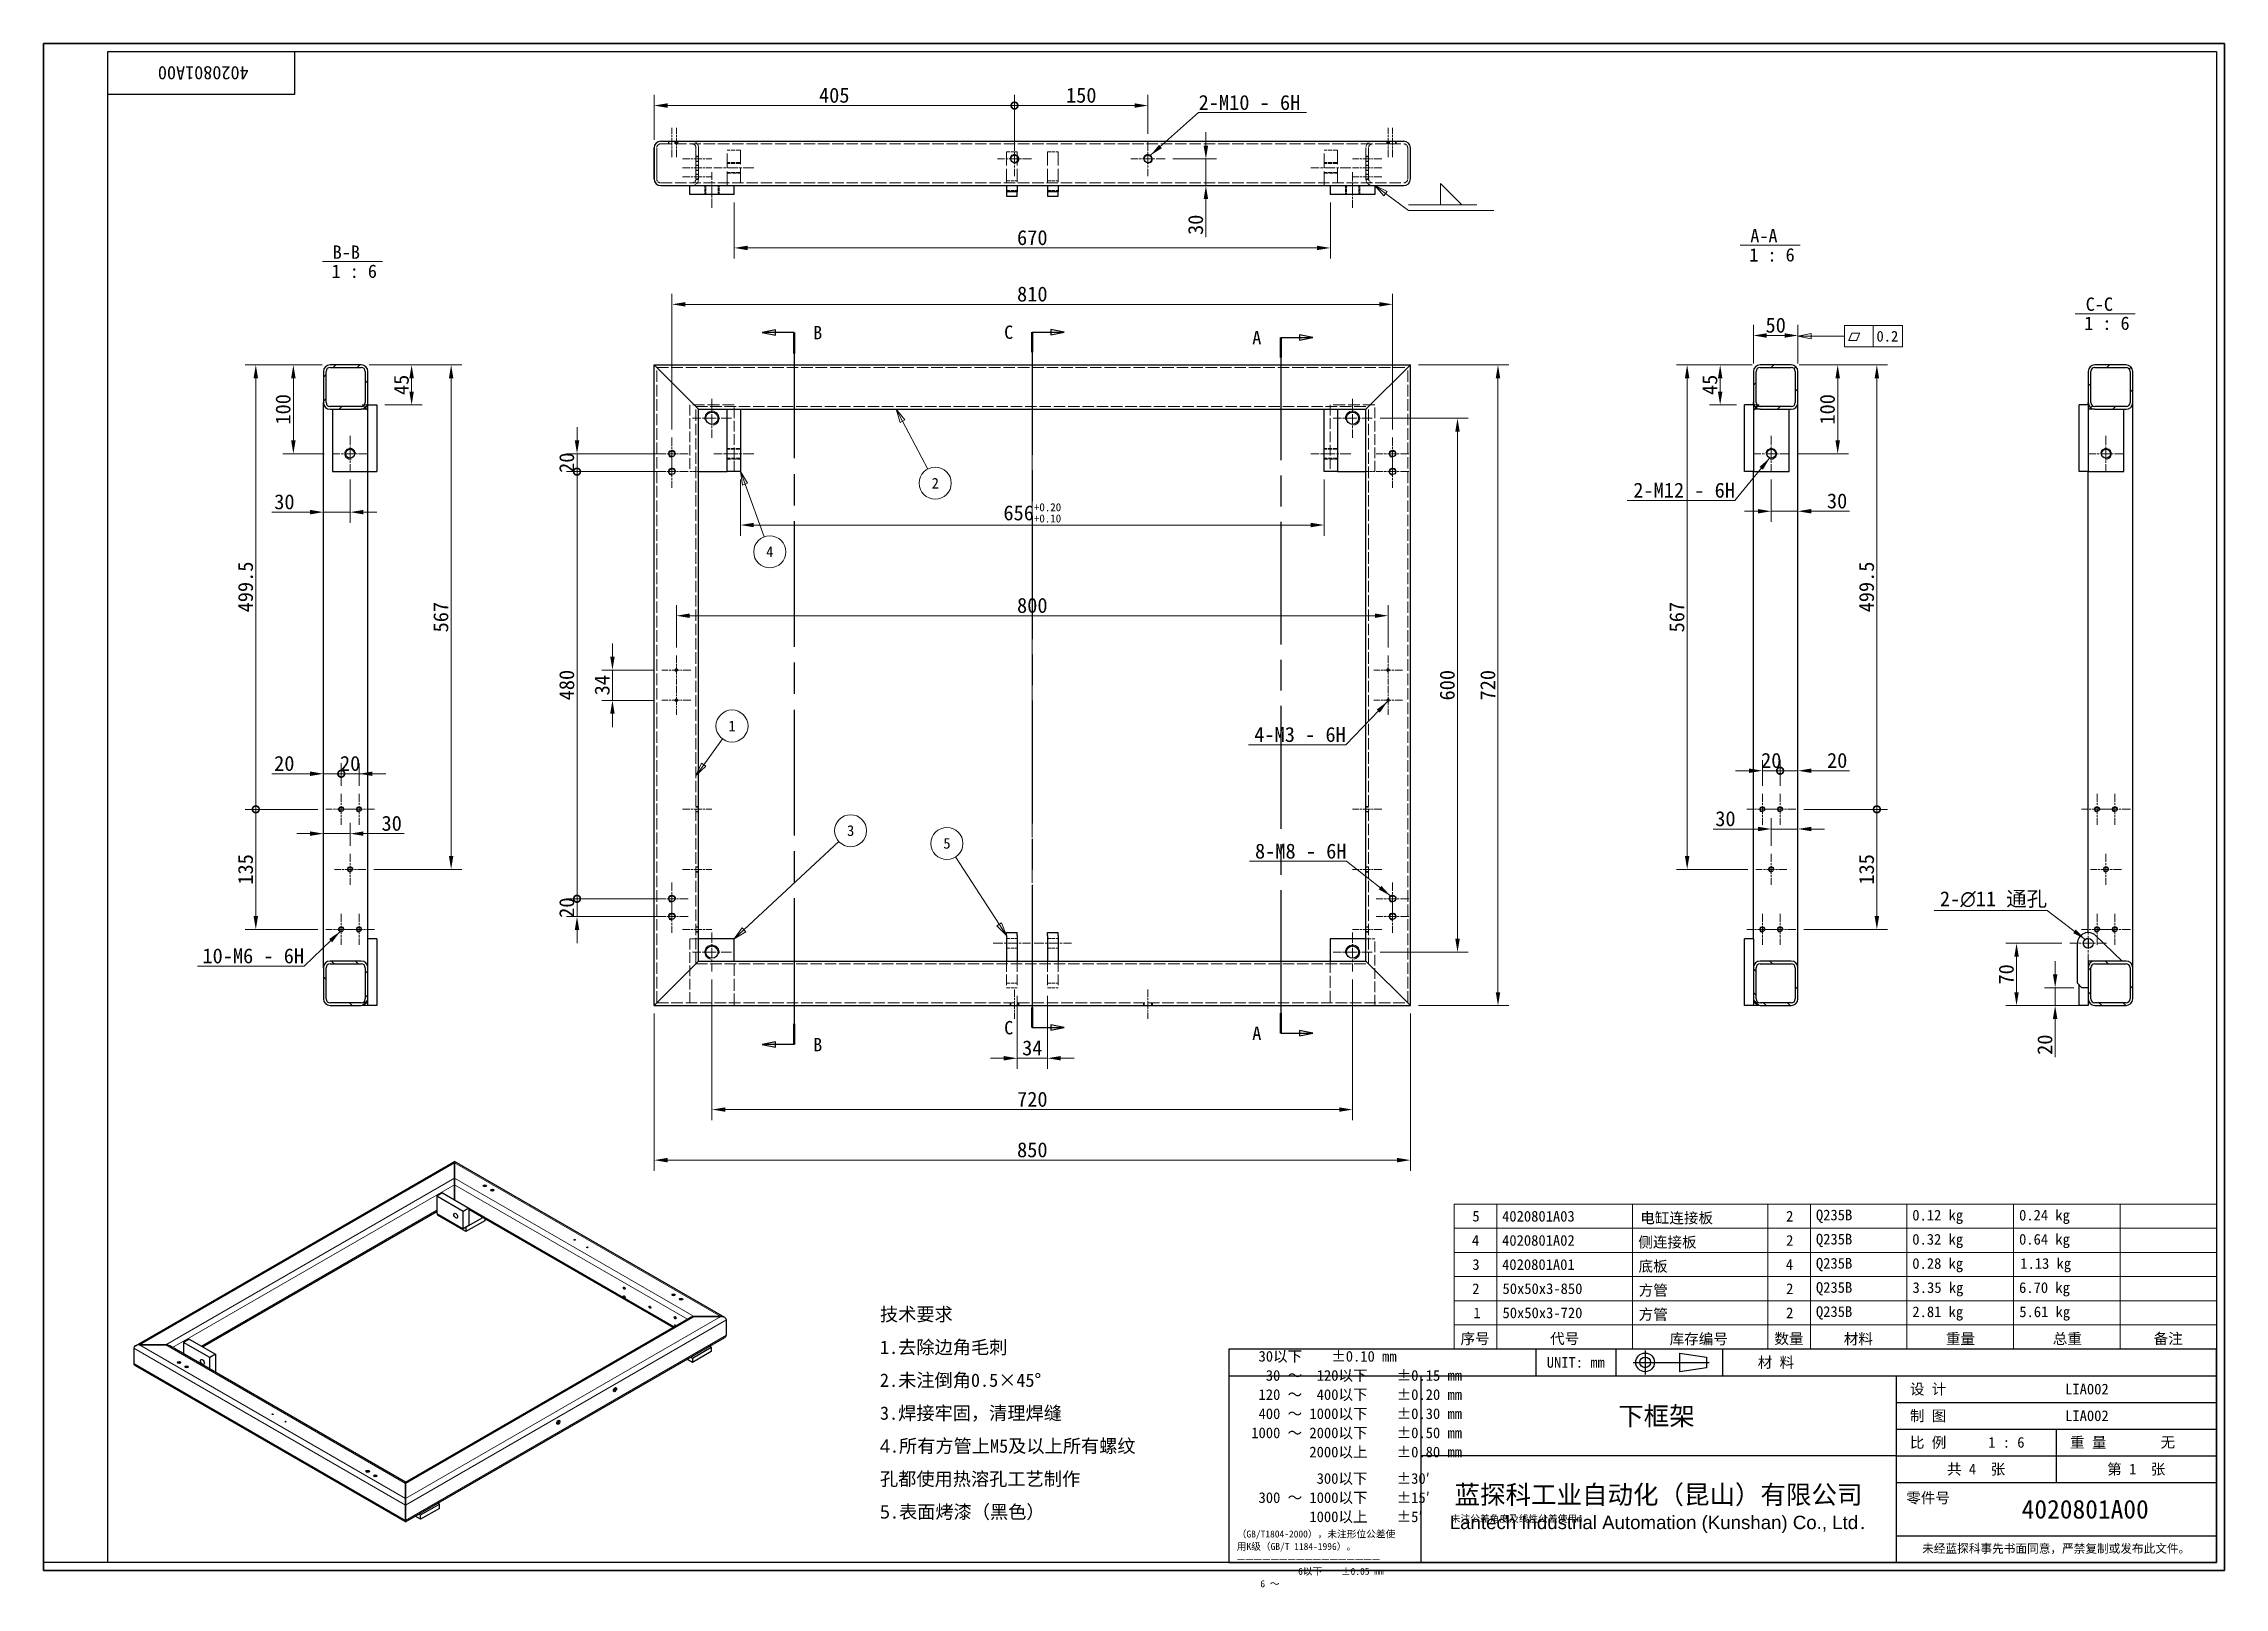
# Model space of a CAD drawing. Header units: millimetres. Extents: x 36 to 2487, y 14 to 1749.
import ezdxf
from ezdxf.enums import TextEntityAlignment as Align

# ---------------------------------------------------------------- set-up
doc = ezdxf.new("R2010")
doc.units = ezdxf.units.MM
doc.header["$LTSCALE"] = 6
doc.linetypes.add('CHAIN', pattern=[0.3543, 0.2362, -0.0295, 0.0591, -0.0295])
doc.linetypes.add('DASHED', pattern=[0.2067, 0.1654, -0.0413])
for name, color, linetype, lineweight in [('1', 7, 'Continuous', 18), ('剖面线 (ISO)', 7, 'Continuous', 18), ('可见 (ISO)', 7, 'Continuous', 25), ('可见窄的 (ISO)', 7, 'Continuous', 18), ('图框 (ISO)', 7, 'Continuous', 35), ('标题 (ISO)', 7, 'Continuous', 25)]:
    doc.layers.add(name, color=color, linetype=linetype, lineweight=lineweight)
for name, color, linetype, lineweight, true_color in [('中心标记 (ISO)', 1, 'CHAIN', 18, 0xc2ff0000), ('中心线 (ISO)', 1, 'CHAIN', 18, 0xc2ff0000), ('剖切线 (ISO)', 7, 'CHAIN', 25, 0xc2008000), ('尺寸 (ISO)', 7, 'Continuous', 18, 0xc2008000), ('符号 (ISO)', 7, 'Continuous', 18, 0xc2008000), ('隐藏 (ISO)', 5, 'DASHED', 18, 0xc20000ff)]:
    doc.layers.add(name, color=color, linetype=linetype, lineweight=lineweight, true_color=true_color)
doc.styles.add('HZ_33', font='simfang.ttf')
doc.styles.add('文本样式100', font='AIGDT___.TTF')
doc.styles.add('文本样式164', font='SimSun.ttf')
doc.styles.add('文本样式165', font='SimSun.ttf')
doc.styles.add('文本样式74', font='SimSun.ttf')
doc.styles.add('最新国标', font='simfang.ttf')
doc.styles.add('注释文本 (ISO)', font='simfang.ttf')
doc.dimstyles.new('默认 (GB)', dxfattribs={"dimscale": 6, "dimtxt": 2.8, "dimasz": 2.5, "dimexe": 2, "dimexo": 1.5, "dimgap": 0.5, "dimtad": 1, "dimtoh": 1, "dimdsep": 46, "dimtxsty": '最新国标', "dimcen": 0.09, "dimdle": 10, "dimaunit": 1, "dimadec": 3, "dimazin": 2, "dimtfac": 0.535714, "dimtmove": 0, "dimatfit": 3, "dimfxl": 1, "dimtolj": 1, "dimtzin": 0, "dimlwd": -1, "dimlwe": -1, "dimarcsym": 0})
doc.dimstyles.new('默认 (GB)$7', dxfattribs={"dimscale": 6, "dimtxt": 2.8, "dimasz": 2.5, "dimexe": 2, "dimexo": 1.5, "dimgap": 0.5, "dimtad": 1, "dimtoh": 1, "dimdsep": 46, "dimtxsty": '最新国标', "dimcen": 0.09, "dimdle": 10, "dimaunit": 1, "dimadec": 3, "dimazin": 2, "dimtfac": 0.535714, "dimtmove": 0, "dimatfit": 3, "dimfxl": 1, "dimtolj": 1, "dimtzin": 0, "dimlwd": -1, "dimlwe": -1, "dimarcsym": 0})
pattern_1 = [(45, (0, 0), (-13.47038, 13.47038), [])]
pattern_2 = [(135.0002, (0, 0), (-13.47033, -13.47043), [])]

msp = doc.modelspace()

# ---------------------------------------------------------------- texts
at = {"layer": '符号 (ISO)'}
for s, insert, char_height, width, attachment_point, line_spacing_factor, style in [('2-M10 - 6H', (1334.142, 1674.211), 16.8, 127.01193, 7, 0.49, '最新国标'), ('2-M12 - 6H', (1936.929, 1238.492), 16.8, 127.01193, 9, 0.49, '最新国标'), ('4-M3 - 6H', (1499.525, 963.975), 16.8, 114.31074, 9, 0.49, '最新国标'), ('8-M8 - 6H', (1500.349, 832.927), 16.8, 114.31074, 9, 0.49, '最新国标'), ('2-\\fAIGDT|b0|i0;{\\H16.8000;n}\\fFangSong|b0|i0;{\\H16.8000;11 通孔}', (2287.66, 777.751), 16.8, 133.32603, 9, 0.49, '最新国标'), ('10-M6 - 6H', (328.752, 715.197), 16.8, 127.01193, 9, 0.49, '最新国标'), ('\\fFangSong|b0|i0;{\\H15.0000;技术要求\\P}\\fFangSong|b0|i0;{\\H15.0000;1.去除边角毛刺\\P}\\fFangSong|b0|i0;{\\H15.0000;2.未注倒角0.5×45°\\P}\\fFangSong|b0|i0;{\\H15.0000;3.焊接牢固，清理焊缝\\P}\\fSegoe UI|b0|i0;{\\H15.0000;4}\\fFangSong|b0|i0;{\\H15.0000;.所有方管上M5及以上所有螺纹\\P}\\fFangSong|b0|i0;{\\H15.0000;孔都使用热溶孔工艺制作\\P}\\fSegoe UI|b0|i0;{\\H15.0000;5}\\fFangSong|b0|i0;{\\H15.0000;.表面烤漆（黑色）}', (975.982, 209.046), 15, 314.70705, 4, 1.479642, '注释文本 (ISO)')]:
    msp.add_mtext(s, dxfattribs=dict(at, insert=insert, char_height=char_height, width=width, attachment_point=attachment_point, line_spacing_factor=line_spacing_factor, style=style))
at = {"layer": '符号 (ISO)', "char_height": 15, "attachment_point": 7, "style": 'HZ_33'}
for s, insert in [('B-B ', (360.927, 1507.153)), ('A-A ', (1954.163, 1525.57)), (' 1 : 6', (349.411, 1485.481)), (' 1 : 6', (1942.839, 1503.898)), ('C-C ', (2331.146, 1448.45)), (' 1 : 6', (2319.246, 1427.041))]:
    msp.add_mtext(s, dxfattribs=dict(at, insert=insert))

# ---------------------------------------------------------------- blocks, each defined once
blk = doc.blocks.new('图框 最新国标')
at = {"layer": '图框 (ISO)'}
for p, q in [((6, 7), (6, 291.5)), ((6, 291.5), (414.5, 291.5)), ((414.5, 291.5), (414.5, 5.5)), ((6, 7), (6, 5.5)), ((6, 7), (6, 5.5)), ((414.5, 5.5), (6, 5.5))]:
    blk.add_line(p, q, dxfattribs=at)
at = {"layer": '图框 (ISO)', "color": 7, "linetype": 'Continuous', "lineweight": 25}
for p, q in [((18, 290), (413, 290)), ((18, 7), (18, 290)), ((18, 290), (413, 290)), ((53, 290), (53, 282)), ((413, 290), (413, 7)), ((413, 290), (413, 7)), ((53, 282), (18, 282)), ((413, 7), (6, 7)), ((413, 7), (18, 7))]:
    blk.add_line(p, q, dxfattribs=at)
at = {"layer": '图框 (ISO)', "style": '文本样式74'}
blk.add_attdef('零件代号_001', (44.41, 287.25), '', height=2.5, rotation=180, dxfattribs=at)
blk = doc.blocks.new('标题栏 最新国标')
at = {"layer": '标题 (ISO)'}
for p, q in [((381.98, -183.84), (196.98, -183.84)), ((196.98, -183.84), (196.98, -223.84)), ((254.48, -183.84), (254.48, -188.84)), ((269.48, -183.84), (269.48, -188.84)), ((281.48, -188.09), (281.48, -184.59)), ((281.48, -184.59), (286.48, -185.34)), ((286.48, -187.34), (281.48, -188.09)), ((286.48, -185.34), (286.48, -187.34)), ((289.48, -183.84), (289.48, -188.84)), ((381.98, -223.84), (381.98, -183.84)), ((383.48, -183.84), (383.48, -225.34)), ((196.98, -188.84), (381.98, -188.84)), ((232.98, -188.84), (232.98, -223.84)), ((321.98, -188.84), (321.98, -223.84)), ((321.98, -193.84), (381.98, -193.84)), ((321.98, -198.84), (381.98, -198.84)), ((351.98, -198.84), (351.98, -208.84)), ((321.98, -203.84), (232.98, -203.84)), ((321.98, -203.84), (381.98, -203.84)), ((321.98, -208.84), (381.98, -208.84)), ((321.98, -218.84), (381.98, -218.84)), ((196.98, -223.84), (381.98, -223.84)), ((383.48, -225.34), (196.98, -225.34))]:
    blk.add_line(p, q, dxfattribs=at)
at = {"layer": '标题 (ISO)', "linetype": 'CHAIN', "ltscale": 15.834605}
blk.add_line((272.73, -186.34), (286.98, -186.34), dxfattribs=at)
at = {"layer": '标题 (ISO)', "linetype": 'CHAIN', "ltscale": 5.000333}
blk.add_line((274.98, -184.09), (274.98, -188.59), dxfattribs=at)
at = {"layer": '标题 (ISO)'}
for radius in [1.75, 1]:
    blk.add_circle((274.98, -186.34), radius, dxfattribs=at)
at = {"layer": '1', "style": '文本样式164'}
for s, p in [('UNIT: mm', (261.98, -186.34)), ('材 料', (299.48, -186.34)), ('设 计', (327.98, -191.34)), ('制 图', (327.98, -196.34)), ('比 例', (327.98, -201.34)), ('重 量', (357.98, -201.34)), ('共 4  张', (336.98, -206.34)), ('第 1  张', (366.98, -206.34))]:
    blk.add_text(s, height=2, dxfattribs=at).set_placement(p, align=Align.MIDDLE_CENTER)
at = {"layer": '标题 (ISO)', "char_height": 2, "style": '注释文本 (ISO)'}
for s, insert, attachment_point, line_spacing_factor in [('   30以下    ±0.10 mm\\P    30 ～  120以下    ±0.15 mm\\P   120 ～  400以下    ±0.20 mm\\P   400 ～ 1000以下    ±0.30 mm\\P  1000 ～ 2000以下    ±0.50 mm\\P          2000以上    ±0.80 mm\\P\\H0.38462x;\\P\\H2.6x;           300以下    ±30′\\P   300 ～ 1000以下    ±15′\\P          1000以上    ±5′}{\\fSimSun|b0|i0|c134|p2;\\H0.65x;      未注公差角度及线性公差使用m\\P（GB/T1804-2000），未注形位公差使\\P用K级（GB/T 1184-1996）。\\P—————————————————\\P             6以下    ±0.05 mm\\P     6 ～', (198.48, -206.34), 4, 1.075116), ('{\\fMicrosoft YaHei|b0|i0|c134|p34;\\H1.75x;蓝探科工业自动化（昆山）有限公司\\P\\fArial|b0|i0|c0|p34;\\H0.71429x;Lantech Industrial Automation (Kunshan) Co., Ltd\\fFangSong|b0|i0|c134|p49;.\\H1.15195x; }', (277.48, -213.84), 5, 0.978695)]:
    blk.add_mtext(s, dxfattribs=dict(at, insert=insert, attachment_point=attachment_point, line_spacing_factor=line_spacing_factor))
at = {"layer": '标题 (ISO)', "attachment_point": 5, "style": '注释文本 (ISO)'}
for s, insert, char_height in [('\\fFangSong|b0|i0;零件号', (327.98, -211.84), 2), ('\\fSimSun|b0|i0;{\\H1.6000;未经蓝探科事先书面同意，严禁复制或发布此文件。}', (351.98, -221.34), 1.6)]:
    blk.add_mtext(s, dxfattribs=dict(at, insert=insert, char_height=char_height))
at = {"layer": '标题 (ISO)', "style": '注释文本 (ISO)'}
blk.add_attdef('材料', text='', height=2, dxfattribs=at).set_placement((324.48, -186.34), align=Align.MIDDLE_CENTER)
at = {"layer": '标题 (ISO)'}
for tag, p, height, style in [('设计人_001', (353.65, -192.33), 2, '注释文本 (ISO)'), ('库存编号_001', (269.94, -198.14), 3.5, '文本样式165'), ('设计人_001', (353.65, -197.33), 2, '注释文本 (ISO)'), ('视图比例_001', (339.25, -202.33), 2, '注释文本 (ISO)'), ('质量\\P3;_001', (371.53, -202.3), 2, '注释文本 (ISO)'), ('零件代号_001', (345.51, -215.59), 3.5, '文本样式165')]:
    blk.add_attdef(tag, p, '', height=height, dxfattribs=dict(at, style=style))
blk = doc.blocks.new('二维转换剖视图0')
at = {"layer": '剖切线 (ISO)', "linetype": 'Continuous'}
for p, q in [((243.76, 236.46), (241.26, 236.96)), ((241.26, 236.96), (241.26, 235.96)), ((237.76, 236.46), (241.26, 236.46)), ((241.26, 236.46), (243.76, 236.46)), ((241.26, 235.96), (243.76, 236.46)), ((243.76, 106.18), (241.26, 106.68)), ((241.26, 106.68), (241.26, 105.68)), ((237.76, 106.18), (241.26, 106.18)), ((241.26, 106.18), (243.76, 106.18)), ((241.26, 105.68), (243.76, 106.18))]:
    blk.add_line(p, q, dxfattribs=at)
at = {"layer": '剖切线 (ISO)', "linetype": 'CHAIN', "ltscale": 16.233152}
blk.add_line((237.76, 236.46), (237.76, 106.18), dxfattribs=at)
at = {"layer": '剖切线 (ISO)', "linetype": 'Continuous', "lineweight": 50}
for p, q in [((237.76, 236.46), (237.76, 232.71)), ((237.76, 109.93), (237.76, 106.18))]:
    blk.add_line(p, q, dxfattribs=at)
at = {"layer": '剖切线 (ISO)', "linetype": 'Continuous', "flags": 128}
for points in [[(241.26, 235.96), (243.76, 236.46), (241.26, 236.96), (241.26, 235.96)], [(241.26, 105.68), (243.76, 106.18), (241.26, 106.68), (241.26, 105.68)]]:
    blk.add_lwpolyline(points, dxfattribs=at)
at = {"layer": '剖切线 (ISO)'}
for points in [[(241.26, 235.96), (243.76, 236.46), (241.26, 236.96), (241.26, 235.96)], [(241.26, 105.68), (243.76, 106.18), (241.26, 106.68), (241.26, 105.68)]]:
    blk.add_solid(points, dxfattribs=at)
at = {"layer": '剖切线 (ISO)', "char_height": 2.5, "attachment_point": 7, "style": 'HZ_33'}
for insert in [(232.4, 235.18), (232.4, 104.9)]:
    blk.add_mtext('A', dxfattribs=dict(at, insert=insert))
blk = doc.blocks.new('二维转换剖视图1')
at = {"layer": '剖切线 (ISO)', "linetype": 'Continuous'}
for p, q in [((143.11, 237.87), (140.61, 237.37)), ((143.11, 237.37), (140.61, 237.37)), ((140.61, 237.37), (143.11, 236.87)), ((143.11, 236.87), (143.11, 237.87)), ((146.61, 237.37), (143.11, 237.37)), ((143.11, 104.51), (140.61, 104.01)), ((143.11, 104.01), (140.61, 104.01)), ((140.61, 104.01), (143.11, 103.51)), ((143.11, 103.51), (143.11, 104.51)), ((146.61, 104.01), (143.11, 104.01))]:
    blk.add_line(p, q, dxfattribs=at)
at = {"layer": '剖切线 (ISO)', "linetype": 'CHAIN', "ltscale": 16.611027}
blk.add_line((146.61, 237.37), (146.61, 104.01), dxfattribs=at)
at = {"layer": '剖切线 (ISO)', "linetype": 'Continuous', "lineweight": 50}
for p, q in [((146.61, 237.37), (146.61, 233.49)), ((146.61, 107.9), (146.61, 104.01))]:
    blk.add_line(p, q, dxfattribs=at)
at = {"layer": '剖切线 (ISO)', "linetype": 'Continuous', "flags": 128}
for points in [[(143.11, 237.87), (140.61, 237.37), (143.11, 236.87), (143.11, 237.87)], [(143.11, 104.51), (140.61, 104.01), (143.11, 103.51), (143.11, 104.51)]]:
    blk.add_lwpolyline(points, dxfattribs=at)
at = {"layer": '剖切线 (ISO)'}
for points in [[(143.11, 237.87), (140.61, 237.37), (143.11, 236.87), (143.11, 237.87)], [(143.11, 104.51), (140.61, 104.01), (143.11, 103.51), (143.11, 104.51)]]:
    blk.add_solid(points, dxfattribs=at)
at = {"layer": '剖切线 (ISO)', "char_height": 2.5, "attachment_point": 7, "style": 'HZ_33'}
for insert in [(150.15, 236.12), (150.15, 102.76)]:
    blk.add_mtext('B', dxfattribs=dict(at, insert=insert))
blk = doc.blocks.new('*D7')
at = {"layer": 'Defpoints', "color": 0}
for p in [(722.2, 668), (1572.2, 668), (1572.2, 494.3)]:
    blk.add_point(p, dxfattribs=at)
at = {"layer": '尺寸 (ISO)', "color": 116, "true_color": 0x000000}
for p, q in [((722.2, 659), (722.2, 482.3)), ((1572.2, 659), (1572.2, 482.3)), ((737.2, 494.3), (1557.2, 494.3))]:
    blk.add_line(p, q, dxfattribs=at)
for points in [[(737.2, 496.8), (737.2, 491.8), (722.2, 494.3)], [(1557.2, 496.8), (1557.2, 491.8), (1572.2, 494.3)]]:
    blk.add_solid(points, dxfattribs=at)
at = {"layer": '尺寸 (ISO)', "insert": (1147.2, 505.8), "char_height": 16.8, "attachment_point": 5, "style": '最新国标'}
blk.add_mtext('\\A1;850', dxfattribs=at)
blk = doc.blocks.new('*D8')
at = {"layer": 'Defpoints', "color": 0}
for p in [(1572.2, 1388), (1670.6, 1388), (1572.2, 668)]:
    blk.add_point(p, dxfattribs=at)
at = {"layer": '尺寸 (ISO)', "color": 116, "true_color": 0x000000}
for p, q in [((1581.2, 1388), (1682.6, 1388)), ((1670.6, 683), (1670.6, 1373)), ((1581.2, 668), (1682.6, 668))]:
    blk.add_line(p, q, dxfattribs=at)
for points in [[(1668.1, 1373), (1673.1, 1373), (1670.6, 1388)], [(1668.1, 683), (1673.1, 683), (1670.6, 668)]]:
    blk.add_solid(points, dxfattribs=at)
at = {"layer": '尺寸 (ISO)', "insert": (1659.2, 1028), "char_height": 16.8, "attachment_point": 5, "rotation": 90, "style": '最新国标'}
blk.add_mtext('\\A1;720', dxfattribs=at)
blk = doc.blocks.new('_DotSmall')
at = {"color": 0, "linetype": 'ByBlock', "const_width": 0.5}
blk.add_lwpolyline([(-0.0625, 0, 1), (0.0625, 0, 1)], format="xyb", close=True, dxfattribs=at)
blk = doc.blocks.new('*D9')
at = {"layer": 'Defpoints', "color": 0}
for p in [(635.5, 788), (742.2, 788), (742.2, 768)]:
    blk.add_point(p, dxfattribs=at)
at = {"layer": '尺寸 (ISO)', "color": 116, "true_color": 0x000000}
for p, q in [((733.2, 788), (623.5, 788)), ((635.5, 788), (635.5, 803)), ((635.5, 768), (635.5, 788)), ((733.2, 768), (623.5, 768)), ((635.5, 753), (635.5, 738))]:
    blk.add_line(p, q, dxfattribs=at)
blk.add_solid([(633, 753), (638, 753), (635.5, 768)], dxfattribs=at)
at = {"layer": '尺寸 (ISO)', "color": 116, "true_color": 0x000000, "xscale": 15, "yscale": 15, "zscale": 15, "rotation": 270}
blk.add_blockref('_DotSmall', (635.5, 788), dxfattribs=at)
at = {"layer": '尺寸 (ISO)', "insert": (624, 778), "char_height": 16.8, "attachment_point": 5, "rotation": 90, "style": '最新国标'}
blk.add_mtext('\\A1;20', dxfattribs=at)
blk = doc.blocks.new('*D11')
at = {"layer": 'Defpoints', "color": 0}
for p in [(635.5, 1288), (742.2, 1288), (742.2, 1268)]:
    blk.add_point(p, dxfattribs=at)
at = {"layer": '尺寸 (ISO)', "color": 116, "true_color": 0x000000}
for p, q in [((635.5, 1303), (635.5, 1318)), ((733.2, 1288), (623.5, 1288)), ((635.5, 1268), (635.5, 1288)), ((733.2, 1268), (623.5, 1268)), ((635.5, 1268), (635.5, 1253))]:
    blk.add_line(p, q, dxfattribs=at)
blk.add_solid([(633, 1303), (638, 1303), (635.5, 1288)], dxfattribs=at)
at = {"layer": '尺寸 (ISO)', "color": 116, "true_color": 0x000000, "xscale": 15, "yscale": 15, "zscale": 15, "rotation": 90}
blk.add_blockref('_DotSmall', (635.5, 1268), dxfattribs=at)
at = {"layer": '尺寸 (ISO)', "insert": (624, 1278), "char_height": 16.8, "attachment_point": 5, "rotation": 90, "style": '最新国标'}
blk.add_mtext('\\A1;20', dxfattribs=at)
blk = doc.blocks.new('*D12')
at = {"layer": 'Defpoints', "color": 0}
for p in [(635.5, 1268), (742.2, 1268), (742.2, 788)]:
    blk.add_point(p, dxfattribs=at)
at = {"layer": '尺寸 (ISO)', "color": 116, "true_color": 0x000000}
for p, q in [((733.2, 1268), (623.5, 1268)), ((635.5, 788), (635.5, 1268)), ((733.2, 788), (623.5, 788))]:
    blk.add_line(p, q, dxfattribs=at)
at = {"layer": '尺寸 (ISO)', "color": 116, "true_color": 0x000000, "xscale": 15, "yscale": 15, "zscale": 15}
for p, rotation in [((635.5, 1268), 90), ((635.5, 788), 270)]:
    blk.add_blockref('_DotSmall', p, dxfattribs=dict(at, rotation=rotation))
at = {"layer": '尺寸 (ISO)', "insert": (624, 1028.1), "char_height": 16.8, "attachment_point": 5, "rotation": 90, "style": '最新国标'}
blk.add_mtext('\\A1;480', dxfattribs=at)
blk = doc.blocks.new('*D13')
at = {"layer": 'Defpoints', "color": 0}
for p in [(675.3, 1045), (730.9, 1045), (730.9, 1011)]:
    blk.add_point(p, dxfattribs=at)
at = {"layer": '尺寸 (ISO)', "color": 116, "true_color": 0x000000}
for p, q in [((675.3, 1060), (675.3, 1075)), ((721.9, 1045), (663.3, 1045)), ((675.3, 1011), (675.3, 1045)), ((721.9, 1011), (663.3, 1011)), ((675.3, 996), (675.3, 981))]:
    blk.add_line(p, q, dxfattribs=at)
for points in [[(672.8, 1060), (677.8, 1060), (675.3, 1045)], [(672.8, 996), (677.8, 996), (675.3, 1011)]]:
    blk.add_solid(points, dxfattribs=at)
at = {"layer": '尺寸 (ISO)', "insert": (663.8, 1028), "char_height": 16.8, "attachment_point": 5, "rotation": 90, "style": '最新国标'}
blk.add_mtext('\\A1;34', dxfattribs=at)
blk = doc.blocks.new('*D14')
at = {"layer": 'Defpoints', "color": 0}
for p in [(1552.2, 1456), (742.2, 1306.4), (1552.2, 1306.4)]:
    blk.add_point(p, dxfattribs=at)
at = {"layer": '尺寸 (ISO)', "color": 116, "true_color": 0x000000}
for p, q in [((742.2, 1315.4), (742.2, 1468)), ((757.2, 1456), (1537.2, 1456)), ((1552.2, 1315.4), (1552.2, 1468))]:
    blk.add_line(p, q, dxfattribs=at)
for points in [[(757.2, 1458.5), (757.2, 1453.5), (742.2, 1456)], [(1537.2, 1458.5), (1537.2, 1453.5), (1552.2, 1456)]]:
    blk.add_solid(points, dxfattribs=at)
at = {"layer": '尺寸 (ISO)', "insert": (1147.2, 1467.5), "char_height": 16.8, "attachment_point": 5, "style": '最新国标'}
blk.add_mtext('\\A1;810', dxfattribs=at)
blk = doc.blocks.new('*D15')
at = {"layer": 'Defpoints', "color": 0}
for p in [(1547.2, 1106.1), (747.2, 1061.3), (1547.2, 1061.3)]:
    blk.add_point(p, dxfattribs=at)
at = {"layer": '尺寸 (ISO)', "color": 116, "true_color": 0x000000}
for p, q in [((747.2, 1070.3), (747.2, 1118.1)), ((762.2, 1106.1), (1532.2, 1106.1)), ((1547.2, 1070.3), (1547.2, 1118.1))]:
    blk.add_line(p, q, dxfattribs=at)
for points in [[(762.2, 1108.6), (762.2, 1103.6), (747.2, 1106.1)], [(1532.2, 1108.6), (1532.2, 1103.6), (1547.2, 1106.1)]]:
    blk.add_solid(points, dxfattribs=at)
at = {"layer": '尺寸 (ISO)', "insert": (1147.2, 1117.6), "char_height": 16.8, "attachment_point": 5, "style": '最新国标'}
blk.add_mtext('\\A1;800', dxfattribs=at)
blk = doc.blocks.new('*D16')
at = {"layer": 'Defpoints', "color": 0}
for p in [(1130.2, 688), (1164.2, 688), (1164.2, 608.8)]:
    blk.add_point(p, dxfattribs=at)
at = {"layer": '尺寸 (ISO)', "color": 116, "true_color": 0x000000}
for p, q in [((1130.2, 679), (1130.2, 596.8)), ((1164.2, 679), (1164.2, 596.8)), ((1115.2, 608.8), (1100.2, 608.8)), ((1130.2, 608.8), (1164.2, 608.8)), ((1179.2, 608.8), (1194.2, 608.8))]:
    blk.add_line(p, q, dxfattribs=at)
for points in [[(1115.2, 611.3), (1115.2, 606.3), (1130.2, 608.8)], [(1179.2, 611.3), (1179.2, 606.3), (1164.2, 608.8)]]:
    blk.add_solid(points, dxfattribs=at)
at = {"layer": '尺寸 (ISO)', "insert": (1147.2, 620.3), "char_height": 16.8, "attachment_point": 5, "style": '最新国标'}
blk.add_mtext('\\A1;34', dxfattribs=at)
blk = doc.blocks.new('*D17')
at = {"layer": 'Defpoints', "color": 0}
for p in [(1127.2, 1679.4), (722.2, 1631.9), (1127.2, 1619.4)]:
    blk.add_point(p, dxfattribs=at)
at = {"layer": '尺寸 (ISO)', "color": 116, "true_color": 0x000000}
for p, q in [((722.2, 1640.9), (722.2, 1691.4)), ((1127.2, 1628.4), (1127.2, 1691.4)), ((737.2, 1679.4), (1127.2, 1679.4))]:
    blk.add_line(p, q, dxfattribs=at)
blk.add_solid([(737.2, 1681.9), (737.2, 1676.9), (722.2, 1679.4)], dxfattribs=at)
at = {"layer": '尺寸 (ISO)', "color": 116, "true_color": 0x000000, "xscale": 15, "yscale": 15, "zscale": 15}
blk.add_blockref('_DotSmall', (1127.2, 1679.4), dxfattribs=at)
at = {"layer": '尺寸 (ISO)', "insert": (924.6, 1690.9), "char_height": 16.8, "attachment_point": 5, "style": '最新国标'}
blk.add_mtext('\\A1;405', dxfattribs=at)
blk = doc.blocks.new('*D18')
at = {"layer": 'Defpoints', "color": 0}
for p in [(1277.2, 1679.4), (1127.2, 1619.4), (1277.2, 1638.6)]:
    blk.add_point(p, dxfattribs=at)
at = {"layer": '尺寸 (ISO)', "color": 116, "true_color": 0x000000}
for p, q in [((1127.2, 1628.4), (1127.2, 1691.4)), ((1277.2, 1647.6), (1277.2, 1691.4)), ((1127.2, 1679.4), (1262.2, 1679.4))]:
    blk.add_line(p, q, dxfattribs=at)
blk.add_solid([(1262.2, 1681.9), (1262.2, 1676.9), (1277.2, 1679.4)], dxfattribs=at)
at = {"layer": '尺寸 (ISO)', "color": 116, "true_color": 0x000000, "xscale": 15, "yscale": 15, "zscale": 15, "rotation": 180}
blk.add_blockref('_DotSmall', (1127.2, 1679.4), dxfattribs=at)
at = {"layer": '尺寸 (ISO)', "insert": (1202.2, 1690.9), "char_height": 16.8, "attachment_point": 5, "style": '最新国标'}
blk.add_mtext('\\A1;150', dxfattribs=at)
blk = doc.blocks.new('*D19')
at = {"layer": 'Defpoints', "color": 0}
for p in [(1296.3, 1619.4), (1342.3, 1619.4), (1342.3, 1589.4)]:
    blk.add_point(p, dxfattribs=at)
at = {"layer": '尺寸 (ISO)', "color": 116, "true_color": 0x000000}
for p, q in [((1342.3, 1634.4), (1342.3, 1649.4)), ((1305.3, 1619.4), (1354.3, 1619.4)), ((1342.3, 1619.4), (1342.3, 1589.4)), ((1342.3, 1574.4), (1342.3, 1531.5))]:
    blk.add_line(p, q, dxfattribs=at)
for points in [[(1339.8, 1634.4), (1344.8, 1634.4), (1342.3, 1619.4)], [(1339.8, 1574.4), (1344.8, 1574.4), (1342.3, 1589.4)]]:
    blk.add_solid(points, dxfattribs=at)
at = {"layer": '尺寸 (ISO)', "insert": (1330.8, 1545.4), "char_height": 16.8, "attachment_point": 5, "rotation": 90, "style": '最新国标'}
blk.add_mtext('\\A1;30', dxfattribs=at)
blk = doc.blocks.new('*D20')
at = {"layer": 'Defpoints', "color": 0}
for p in [(812.2, 1579.4), (1482.2, 1579.4), (1482.2, 1519.4)]:
    blk.add_point(p, dxfattribs=at)
at = {"layer": '尺寸 (ISO)', "color": 116, "true_color": 0x000000}
for p, q in [((812.2, 1570.4), (812.2, 1507.4)), ((1482.2, 1570.4), (1482.2, 1507.4)), ((827.2, 1519.4), (1467.2, 1519.4))]:
    blk.add_line(p, q, dxfattribs=at)
for points in [[(827.2, 1521.9), (827.2, 1516.9), (812.2, 1519.4)], [(1467.2, 1521.9), (1467.2, 1516.9), (1482.2, 1519.4)]]:
    blk.add_solid(points, dxfattribs=at)
at = {"layer": '尺寸 (ISO)', "insert": (1147.2, 1530.9), "char_height": 16.8, "attachment_point": 5, "style": '最新国标'}
blk.add_mtext('\\A1;670', dxfattribs=at)
blk = doc.blocks.new('末端处理方式1')
at = {"layer": '符号 (ISO)'}
for p, q in [((66.75, 112.4), (65.69, 111.34)), ((65.69, 111.34), (66.75, 111.34)), ((66.75, 111.34), (66.75, 112.4))]:
    blk.add_line(p, q, dxfattribs=at)
at = {"layer": '符号 (ISO)', "flags": 128}
blk.add_lwpolyline([(65.69, 111.34), (66.75, 111.34), (66.75, 112.4), (65.69, 111.34)], dxfattribs=at)
at = {"layer": '符号 (ISO)'}
blk.add_solid([(65.69, 111.34), (66.75, 111.34), (66.75, 112.4), (65.69, 111.34)], dxfattribs=at)
blk = doc.blocks.new('末端处理方式2')
at = {"layer": '符号 (ISO)'}
for p, q in [((66.75, 222.78), (65.69, 223.84)), ((65.69, 223.84), (66.75, 223.84)), ((66.75, 223.84), (66.75, 222.78))]:
    blk.add_line(p, q, dxfattribs=at)
at = {"layer": '符号 (ISO)', "flags": 128}
blk.add_lwpolyline([(66.75, 223.84), (65.69, 223.84), (66.75, 222.78), (66.75, 223.84)], dxfattribs=at)
at = {"layer": '符号 (ISO)'}
blk.add_solid([(66.75, 223.84), (65.69, 223.84), (66.75, 222.78), (66.75, 223.84)], dxfattribs=at)
blk = doc.blocks.new('末端处理方式3')
at = {"layer": '符号 (ISO)'}
for p, q in [((326.29, 111.34), (326.29, 112.4)), ((326.29, 112.4), (327.34, 111.34)), ((327.34, 111.34), (326.29, 111.34))]:
    blk.add_line(p, q, dxfattribs=at)
at = {"layer": '符号 (ISO)', "flags": 128}
blk.add_lwpolyline([(326.29, 111.34), (327.34, 111.34), (326.29, 112.4), (326.29, 111.34)], dxfattribs=at)
at = {"layer": '符号 (ISO)'}
blk.add_solid([(326.29, 111.34), (327.34, 111.34), (326.29, 112.4), (326.29, 111.34)], dxfattribs=at)
blk = doc.blocks.new('末端处理方式4')
at = {"layer": '符号 (ISO)'}
for p, q in [((326.29, 223.84), (327.34, 223.84)), ((327.34, 223.84), (326.29, 222.78)), ((326.29, 222.78), (326.29, 223.84))]:
    blk.add_line(p, q, dxfattribs=at)
at = {"layer": '符号 (ISO)', "flags": 128}
blk.add_lwpolyline([(326.29, 223.84), (326.29, 222.78), (327.34, 223.84), (326.29, 223.84)], dxfattribs=at)
at = {"layer": '符号 (ISO)'}
blk.add_solid([(326.29, 223.84), (326.29, 222.78), (327.34, 223.84), (326.29, 223.84)], dxfattribs=at)
blk = doc.blocks.new('明细栏')
at = {"layer": '符号 (ISO)'}
for p, q in [((413, 74.15), (270.2, 74.15)), ((270.2, 74.15), (270.2, 51.53)), ((278.2, 74.15), (278.2, 51.53)), ((303.6, 74.15), (303.6, 51.53)), ((329, 74.15), (329, 51.53)), ((337, 74.15), (337, 51.53)), ((355, 74.15), (355, 51.53)), ((375, 74.15), (375, 51.53)), ((395, 74.15), (395, 51.53)), ((413, 74.15), (413, 51.53)), ((413, 69.63), (270.2, 69.63)), ((413, 65.1), (270.2, 65.1)), ((413, 60.58), (270.2, 60.58)), ((413, 56.05), (270.2, 56.05)), ((413, 51.53), (270.2, 51.53)), ((270.2, 47), (270.2, 51.53)), ((278.2, 47), (278.2, 51.53)), ((303.6, 47), (303.6, 51.53)), ((329, 47), (329, 51.53)), ((337, 47), (337, 51.53)), ((355, 47), (355, 51.53)), ((375, 47), (375, 51.53)), ((395, 47), (395, 51.53)), ((413, 47), (413, 51.53)), ((413, 47), (270.2, 47))]:
    blk.add_line(p, q, dxfattribs=at)
at = {"layer": '符号 (ISO)', "char_height": 2, "attachment_point": 7, "style": '注释文本 (ISO)'}
for s, insert in [('5', (273.63, 70.86)), ('4020801A03', (279.2, 70.84)), ('电缸连接板', (305.08, 70.33)), ('2', (332.41, 70.88)), ('Q235B', (337.99, 70.61)), ('0.12 kg', (356.04, 70.42)), ('0.24 kg', (376.04, 70.42)), ('4', (273.55, 66.35)), ('4020801A02', (279.2, 66.32)), ('侧连接板', (304.72, 65.8)), ('2', (332.41, 66.35)), ('Q235B', (337.99, 66.08)), ('0.32 kg', (356.04, 65.9)), ('0.64 kg', (376.04, 65.9)), ('3', (273.63, 61.8)), ('4020801A01', (279.2, 61.79)), ('底板', (304.76, 61.28)), ('4', (332.35, 61.83)), ('Q235B', (337.99, 61.56)), ('0.28 kg', (356.04, 61.37)), ('1.13 kg', (376.26, 61.37)), ('2', (273.61, 57.3)), ('50x50x3-850', (279.28, 57.28)), ('方管', (304.79, 56.78)), ('2', (332.41, 57.3)), ('Q235B', (337.99, 57.03)), ('3.35 kg', (356.08, 56.85)), ('6.70 kg', (376.04, 56.85)), ('1', (273.81, 52.77)), ('50x50x3-720', (279.28, 52.75)), ('方管', (304.79, 52.26)), ('2', (332.41, 52.78)), ('Q235B', (337.99, 52.51)), ('2.81 kg', (356.05, 52.32)), ('5.61 kg', (376.08, 52.32)), ('序号', (271.42, 47.71)), ('代号', (288.19, 47.73)), ('库存编号', (310.58, 47.66)), ('数量', (330.21, 47.72)), ('材料', (343.21, 47.68)), ('重量', (362.33, 47.78)), ('总重', (382.36, 47.75)), ('备注', (401.25, 47.74))]:
    blk.add_mtext(s, dxfattribs=dict(at, insert=insert))
blk = doc.blocks.new('*D26')
at = {"layer": 'Defpoints', "color": 0}
for p in [(393, 1388), (410.5, 1343), (449.6, 1343)]:
    blk.add_point(p, dxfattribs=at)
at = {"layer": '尺寸 (ISO)', "color": 116, "true_color": 0x000000}
for p, q in [((402, 1388), (461.6, 1388)), ((449.6, 1373), (449.6, 1358)), ((419.5, 1343), (461.6, 1343))]:
    blk.add_line(p, q, dxfattribs=at)
for points in [[(447.1, 1373), (452.1, 1373), (449.6, 1388)], [(447.1, 1358), (452.1, 1358), (449.6, 1343)]]:
    blk.add_solid(points, dxfattribs=at)
at = {"layer": '尺寸 (ISO)', "insert": (438.1, 1365.5), "char_height": 16.8, "attachment_point": 5, "rotation": 90, "style": '最新国标'}
blk.add_mtext('\\A1;45', dxfattribs=at)
blk = doc.blocks.new('*D27')
at = {"layer": 'Defpoints', "color": 0}
for p in [(1965.2, 1388), (1920.3, 1343), (1947.7, 1343)]:
    blk.add_point(p, dxfattribs=at)
at = {"layer": '尺寸 (ISO)', "color": 116, "true_color": 0x000000}
for p, q in [((1956.2, 1388), (1908.3, 1388)), ((1920.3, 1373), (1920.3, 1358)), ((1938.7, 1343), (1908.3, 1343))]:
    blk.add_line(p, q, dxfattribs=at)
for points in [[(1917.8, 1373), (1922.8, 1373), (1920.3, 1388)], [(1917.8, 1358), (1922.8, 1358), (1920.3, 1343)]]:
    blk.add_solid(points, dxfattribs=at)
at = {"layer": '尺寸 (ISO)', "insert": (1908.8, 1365.5), "char_height": 16.8, "attachment_point": 5, "rotation": 90, "style": '最新国标'}
blk.add_mtext('\\A1;45', dxfattribs=at)
blk = doc.blocks.new('*D28')
at = {"layer": 'Defpoints', "color": 0}
for p in [(1529.1, 1328), (1529.1, 728), (1625.1, 728)]:
    blk.add_point(p, dxfattribs=at)
at = {"layer": '尺寸 (ISO)', "color": 116, "true_color": 0x000000}
for p, q in [((1538.1, 1328), (1637.1, 1328)), ((1625.1, 1313), (1625.1, 743)), ((1538.1, 728), (1637.1, 728))]:
    blk.add_line(p, q, dxfattribs=at)
for points in [[(1622.6, 1313), (1627.6, 1313), (1625.1, 1328)], [(1622.6, 743), (1627.6, 743), (1625.1, 728)]]:
    blk.add_solid(points, dxfattribs=at)
at = {"layer": '尺寸 (ISO)', "insert": (1613.6, 1028), "char_height": 16.8, "attachment_point": 5, "rotation": 90, "style": '最新国标'}
blk.add_mtext('\\A1;600', dxfattribs=at)
blk = doc.blocks.new('*D29')
at = {"layer": 'Defpoints', "color": 0}
for p in [(787.2, 706.1), (1507.2, 706.1), (1507.2, 551.1)]:
    blk.add_point(p, dxfattribs=at)
at = {"layer": '尺寸 (ISO)', "color": 116, "true_color": 0x000000}
for p, q in [((787.2, 697.1), (787.2, 539.1)), ((1507.2, 697.1), (1507.2, 539.1)), ((802.2, 551.1), (1492.2, 551.1))]:
    blk.add_line(p, q, dxfattribs=at)
for points in [[(802.2, 553.6), (802.2, 548.6), (787.2, 551.1)], [(1492.2, 553.6), (1492.2, 548.6), (1507.2, 551.1)]]:
    blk.add_solid(points, dxfattribs=at)
at = {"layer": '尺寸 (ISO)', "insert": (1147.2, 562.6), "char_height": 16.8, "attachment_point": 5, "style": '最新国标'}
blk.add_mtext('\\A1;720', dxfattribs=at)
blk = doc.blocks.new('*D30')
at = {"layer": 'Defpoints', "color": 0}
for p in [(1977.7, 1268), (1977.7, 1223.5), (2007.7, 1221.3)]:
    blk.add_point(p, dxfattribs=at)
at = {"layer": '尺寸 (ISO)', "color": 116, "true_color": 0x000000}
for p, q in [((1977.7, 1259), (1977.7, 1211.5)), ((1962.7, 1223.5), (1947.7, 1223.5)), ((1977.7, 1223.5), (2007.7, 1223.5)), ((2022.7, 1223.5), (2065.6, 1223.5))]:
    blk.add_line(p, q, dxfattribs=at)
for points in [[(1962.7, 1226), (1962.7, 1221), (1977.7, 1223.5)], [(2022.7, 1226), (2022.7, 1221), (2007.7, 1223.5)]]:
    blk.add_solid(points, dxfattribs=at)
at = {"layer": '尺寸 (ISO)', "insert": (2051.7, 1235), "char_height": 16.8, "attachment_point": 5, "style": '最新国标'}
blk.add_mtext('\\A1;30', dxfattribs=at)
blk = doc.blocks.new('*D31')
at = {"layer": 'Defpoints', "color": 0}
for p in [(2000.2, 1388), (1997.8, 1288), (2052.4, 1288)]:
    blk.add_point(p, dxfattribs=at)
at = {"layer": '尺寸 (ISO)', "color": 116, "true_color": 0x000000}
for p, q in [((2009.2, 1388), (2064.4, 1388)), ((2052.4, 1373), (2052.4, 1303)), ((2006.8, 1288), (2064.4, 1288))]:
    blk.add_line(p, q, dxfattribs=at)
for points in [[(2049.9, 1373), (2054.9, 1373), (2052.4, 1388)], [(2049.9, 1303), (2054.9, 1303), (2052.4, 1288)]]:
    blk.add_solid(points, dxfattribs=at)
at = {"layer": '尺寸 (ISO)', "insert": (2040.9, 1338), "char_height": 16.8, "attachment_point": 5, "rotation": 90, "style": '最新国标'}
blk.add_mtext('\\A1;100', dxfattribs=at)
blk = doc.blocks.new('*D32')
at = {"layer": 'Defpoints', "color": 0}
for p in [(350.5, 1345.5), (380.5, 1268), (380.5, 1222.5)]:
    blk.add_point(p, dxfattribs=at)
at = {"layer": '尺寸 (ISO)', "color": 116, "true_color": 0x000000}
for p, q in [((350.5, 1336.5), (350.5, 1210.5)), ((380.5, 1259), (380.5, 1210.5)), ((335.5, 1222.5), (292.6, 1222.5)), ((380.5, 1222.5), (350.5, 1222.5)), ((395.5, 1222.5), (410.5, 1222.5))]:
    blk.add_line(p, q, dxfattribs=at)
for points in [[(335.5, 1225), (335.5, 1220), (350.5, 1222.5)], [(395.5, 1225), (395.5, 1220), (380.5, 1222.5)]]:
    blk.add_solid(points, dxfattribs=at)
at = {"layer": '尺寸 (ISO)', "insert": (306.6, 1234), "char_height": 16.8, "attachment_point": 5, "style": '最新国标'}
blk.add_mtext('\\A1;30', dxfattribs=at)
blk = doc.blocks.new('*D33')
at = {"layer": 'Defpoints', "color": 0}
for p in [(358, 1388), (316.7, 1288), (360.5, 1288)]:
    blk.add_point(p, dxfattribs=at)
at = {"layer": '尺寸 (ISO)', "color": 116, "true_color": 0x000000}
for p, q in [((349, 1388), (304.7, 1388)), ((316.7, 1373), (316.7, 1303)), ((351.5, 1288), (304.7, 1288))]:
    blk.add_line(p, q, dxfattribs=at)
for points in [[(314.2, 1373), (319.2, 1373), (316.7, 1388)], [(314.2, 1303), (319.2, 1303), (316.7, 1288)]]:
    blk.add_solid(points, dxfattribs=at)
at = {"layer": '尺寸 (ISO)', "insert": (305.2, 1338), "char_height": 16.8, "attachment_point": 5, "rotation": 90, "style": '最新国标'}
blk.add_mtext('\\A1;100', dxfattribs=at)
blk = doc.blocks.new('*D34')
at = {"layer": 'Defpoints', "color": 0}
for p in [(274.5, 888.5), (353.1, 888.5), (353.1, 753.5)]:
    blk.add_point(p, dxfattribs=at)
at = {"layer": '尺寸 (ISO)', "color": 116, "true_color": 0x000000}
for p, q in [((344.1, 888.5), (262.5, 888.5)), ((274.5, 768.5), (274.5, 888.5)), ((344.1, 753.5), (262.5, 753.5))]:
    blk.add_line(p, q, dxfattribs=at)
blk.add_solid([(272, 768.5), (277, 768.5), (274.5, 753.5)], dxfattribs=at)
at = {"layer": '尺寸 (ISO)', "color": 116, "true_color": 0x000000, "xscale": 15, "yscale": 15, "zscale": 15, "rotation": 90}
blk.add_blockref('_DotSmall', (274.5, 888.5), dxfattribs=at)
at = {"layer": '尺寸 (ISO)', "insert": (263, 821), "char_height": 16.8, "attachment_point": 5, "rotation": 90, "style": '最新国标'}
blk.add_mtext('\\A1;135', dxfattribs=at)
blk = doc.blocks.new('*D35')
at = {"layer": 'Defpoints', "color": 0}
for p in [(274.5, 1388), (358, 1388), (353.1, 888.5)]:
    blk.add_point(p, dxfattribs=at)
at = {"layer": '尺寸 (ISO)', "color": 116, "true_color": 0x000000}
for p, q in [((349, 1388), (262.5, 1388)), ((274.5, 888.5), (274.5, 1373)), ((344.1, 888.5), (262.5, 888.5))]:
    blk.add_line(p, q, dxfattribs=at)
blk.add_solid([(272, 1373), (277, 1373), (274.5, 1388)], dxfattribs=at)
at = {"layer": '尺寸 (ISO)', "color": 116, "true_color": 0x000000, "xscale": 15, "yscale": 15, "zscale": 15, "rotation": 270}
blk.add_blockref('_DotSmall', (274.5, 888.5), dxfattribs=at)
at = {"layer": '尺寸 (ISO)', "insert": (263, 1138.4), "char_height": 16.8, "attachment_point": 5, "rotation": 90, "style": '最新国标'}
blk.add_mtext('\\A1;499.5', dxfattribs=at)
blk = doc.blocks.new('*D36')
at = {"layer": 'Defpoints', "color": 0}
for p in [(393, 1388), (398, 821), (494, 821)]:
    blk.add_point(p, dxfattribs=at)
at = {"layer": '尺寸 (ISO)', "color": 116, "true_color": 0x000000}
for p, q in [((402, 1388), (506, 1388)), ((494, 1373), (494, 836)), ((407, 821), (506, 821))]:
    blk.add_line(p, q, dxfattribs=at)
for points in [[(491.5, 1373), (496.5, 1373), (494, 1388)], [(491.5, 836), (496.5, 836), (494, 821)]]:
    blk.add_solid(points, dxfattribs=at)
at = {"layer": '尺寸 (ISO)', "insert": (482.5, 1104.5), "char_height": 16.8, "attachment_point": 5, "rotation": 90, "style": '最新国标'}
blk.add_mtext('\\A1;567', dxfattribs=at)
blk = doc.blocks.new('*D37')
at = {"layer": 'Defpoints', "color": 0}
for p in [(370.5, 928.5), (370.5, 906), (350.5, 710.5)]:
    blk.add_point(p, dxfattribs=at)
at = {"layer": '尺寸 (ISO)', "color": 116, "true_color": 0x000000}
for p, q in [((370.5, 915), (370.5, 940.5)), ((335.5, 928.5), (292.4, 928.5)), ((370.5, 928.5), (350.5, 928.5)), ((370.5, 928.5), (400.5, 928.5))]:
    blk.add_line(p, q, dxfattribs=at)
blk.add_solid([(335.5, 931), (335.5, 926), (350.5, 928.5)], dxfattribs=at)
at = {"layer": '尺寸 (ISO)', "color": 116, "true_color": 0x000000, "xscale": 15, "yscale": 15, "zscale": 15, "rotation": 180}
blk.add_blockref('_DotSmall', (370.5, 928.5), dxfattribs=at)
at = {"layer": '尺寸 (ISO)', "insert": (306.5, 940), "char_height": 16.8, "attachment_point": 5, "style": '最新国标'}
blk.add_mtext('\\A1;20', dxfattribs=at)
blk = doc.blocks.new('*D38')
at = {"layer": 'Defpoints', "color": 0}
for p in [(390.5, 928.5), (370.5, 906), (390.5, 906)]:
    blk.add_point(p, dxfattribs=at)
at = {"layer": '尺寸 (ISO)', "color": 116, "true_color": 0x000000}
for p, q in [((370.5, 915), (370.5, 940.5)), ((390.5, 915), (390.5, 940.5)), ((370.5, 928.5), (355.5, 928.5)), ((370.5, 928.5), (390.5, 928.5)), ((405.5, 928.5), (420.5, 928.5))]:
    blk.add_line(p, q, dxfattribs=at)
blk.add_solid([(405.5, 931), (405.5, 926), (390.5, 928.5)], dxfattribs=at)
at = {"layer": '尺寸 (ISO)', "color": 116, "true_color": 0x000000, "xscale": 15, "yscale": 15, "zscale": 15}
blk.add_blockref('_DotSmall', (370.5, 928.5), dxfattribs=at)
at = {"layer": '尺寸 (ISO)', "insert": (380.5, 940), "char_height": 16.8, "attachment_point": 5, "style": '最新国标'}
blk.add_mtext('\\A1;20', dxfattribs=at)
blk = doc.blocks.new('*D39')
at = {"layer": 'Defpoints', "color": 0}
for p in [(2005.2, 888.5), (2096.4, 888.5), (2005.2, 753.5)]:
    blk.add_point(p, dxfattribs=at)
at = {"layer": '尺寸 (ISO)', "color": 116, "true_color": 0x000000}
for p, q in [((2014.2, 888.5), (2108.4, 888.5)), ((2096.4, 768.5), (2096.4, 888.5)), ((2014.2, 753.5), (2108.4, 753.5))]:
    blk.add_line(p, q, dxfattribs=at)
blk.add_solid([(2093.9, 768.5), (2098.9, 768.5), (2096.4, 753.5)], dxfattribs=at)
at = {"layer": '尺寸 (ISO)', "color": 116, "true_color": 0x000000, "xscale": 15, "yscale": 15, "zscale": 15, "rotation": 90}
blk.add_blockref('_DotSmall', (2096.4, 888.5), dxfattribs=at)
at = {"layer": '尺寸 (ISO)', "insert": (2084.9, 821), "char_height": 16.8, "attachment_point": 5, "rotation": 90, "style": '最新国标'}
blk.add_mtext('\\A1;135', dxfattribs=at)
blk = doc.blocks.new('*D40')
at = {"layer": 'Defpoints', "color": 0}
for p in [(2000.2, 1388), (2096.4, 1388), (2005.2, 888.5)]:
    blk.add_point(p, dxfattribs=at)
at = {"layer": '尺寸 (ISO)', "color": 116, "true_color": 0x000000}
for p, q in [((2009.2, 1388), (2108.4, 1388)), ((2096.4, 888.5), (2096.4, 1373)), ((2014.2, 888.5), (2108.4, 888.5))]:
    blk.add_line(p, q, dxfattribs=at)
blk.add_solid([(2093.9, 1373), (2098.9, 1373), (2096.4, 1388)], dxfattribs=at)
at = {"layer": '尺寸 (ISO)', "color": 116, "true_color": 0x000000, "xscale": 15, "yscale": 15, "zscale": 15, "rotation": 270}
blk.add_blockref('_DotSmall', (2096.4, 888.5), dxfattribs=at)
at = {"layer": '尺寸 (ISO)', "insert": (2084.9, 1138.4), "char_height": 16.8, "attachment_point": 5, "rotation": 90, "style": '最新国标'}
blk.add_mtext('\\A1;499.5', dxfattribs=at)
blk = doc.blocks.new('*D41')
at = {"layer": 'Defpoints', "color": 0}
for p in [(1965.2, 1388), (1883.2, 821), (1960.3, 821)]:
    blk.add_point(p, dxfattribs=at)
at = {"layer": '尺寸 (ISO)', "color": 116, "true_color": 0x000000}
for p, q in [((1956.2, 1388), (1871.2, 1388)), ((1883.2, 1373), (1883.2, 836)), ((1951.3, 821), (1871.2, 821))]:
    blk.add_line(p, q, dxfattribs=at)
for points in [[(1880.7, 1373), (1885.7, 1373), (1883.2, 1388)], [(1880.7, 836), (1885.7, 836), (1883.2, 821)]]:
    blk.add_solid(points, dxfattribs=at)
at = {"layer": '尺寸 (ISO)', "insert": (1871.7, 1104.5), "char_height": 16.8, "attachment_point": 5, "rotation": 90, "style": '最新国标'}
blk.add_mtext('\\A1;567', dxfattribs=at)
blk = doc.blocks.new('*D42')
at = {"layer": 'Defpoints', "color": 0}
for p in [(380.5, 861.2), (350.5, 853.2), (380.5, 838.5)]:
    blk.add_point(p, dxfattribs=at)
at = {"layer": '尺寸 (ISO)', "color": 116, "true_color": 0x000000}
for p, q in [((335.5, 861.2), (320.5, 861.2)), ((350.5, 861.2), (380.5, 861.2)), ((380.5, 847.5), (380.5, 873.2)), ((395.5, 861.2), (441.2, 861.2))]:
    blk.add_line(p, q, dxfattribs=at)
for points in [[(335.5, 863.7), (335.5, 858.7), (350.5, 861.2)], [(395.5, 863.7), (395.5, 858.7), (380.5, 861.2)]]:
    blk.add_solid(points, dxfattribs=at)
at = {"layer": '尺寸 (ISO)', "insert": (427.2, 872.7), "char_height": 16.8, "attachment_point": 5, "style": '最新国标'}
blk.add_mtext('\\A1;30', dxfattribs=at)
blk = doc.blocks.new('*D43')
at = {"layer": 'Defpoints', "color": 0}
for p in [(1987.7, 931.9), (1967.7, 906), (1987.7, 906)]:
    blk.add_point(p, dxfattribs=at)
at = {"layer": '尺寸 (ISO)', "color": 116, "true_color": 0x000000}
for p, q in [((1952.7, 931.9), (1937.7, 931.9)), ((1967.7, 915), (1967.7, 943.9)), ((1967.7, 931.9), (1987.7, 931.9)), ((1987.7, 915), (1987.7, 943.9)), ((1987.7, 931.9), (2002.7, 931.9))]:
    blk.add_line(p, q, dxfattribs=at)
blk.add_solid([(1952.7, 934.4), (1952.7, 929.4), (1967.7, 931.9)], dxfattribs=at)
at = {"layer": '尺寸 (ISO)', "color": 116, "true_color": 0x000000, "xscale": 15, "yscale": 15, "zscale": 15, "rotation": 180}
blk.add_blockref('_DotSmall', (1987.7, 931.9), dxfattribs=at)
at = {"layer": '尺寸 (ISO)', "insert": (1977.7, 943.4), "char_height": 16.8, "attachment_point": 5, "style": '最新国标'}
blk.add_mtext('\\A1;20', dxfattribs=at)
blk = doc.blocks.new('*D44')
at = {"layer": 'Defpoints', "color": 0}
for p in [(2007.7, 931.9), (1987.7, 906), (2007.7, 710.5)]:
    blk.add_point(p, dxfattribs=at)
at = {"layer": '尺寸 (ISO)', "color": 116, "true_color": 0x000000}
for p, q in [((1987.7, 931.9), (1972.7, 931.9)), ((1987.7, 915), (1987.7, 943.9)), ((1987.7, 931.9), (2007.7, 931.9)), ((2022.7, 931.9), (2065.8, 931.9))]:
    blk.add_line(p, q, dxfattribs=at)
blk.add_solid([(2022.7, 934.4), (2022.7, 929.4), (2007.7, 931.9)], dxfattribs=at)
at = {"layer": '尺寸 (ISO)', "color": 116, "true_color": 0x000000, "xscale": 15, "yscale": 15, "zscale": 15}
blk.add_blockref('_DotSmall', (1987.7, 931.9), dxfattribs=at)
at = {"layer": '尺寸 (ISO)', "insert": (2051.8, 943.4), "char_height": 16.8, "attachment_point": 5, "style": '最新国标'}
blk.add_mtext('\\A1;20', dxfattribs=at)
blk = doc.blocks.new('*D45')
at = {"layer": 'Defpoints', "color": 0}
for p in [(1977.7, 866.4), (1977.7, 838.5), (2007.7, 856.5)]:
    blk.add_point(p, dxfattribs=at)
at = {"layer": '尺寸 (ISO)', "color": 116, "true_color": 0x000000}
for p, q in [((1962.7, 866.4), (1912.3, 866.4)), ((1977.7, 847.5), (1977.7, 878.4)), ((2007.7, 866.4), (1977.7, 866.4)), ((2022.7, 866.4), (2037.7, 866.4))]:
    blk.add_line(p, q, dxfattribs=at)
for points in [[(1962.7, 868.9), (1962.7, 863.9), (1977.7, 866.4)], [(2022.7, 868.9), (2022.7, 863.9), (2007.7, 866.4)]]:
    blk.add_solid(points, dxfattribs=at)
at = {"layer": '尺寸 (ISO)', "insert": (1926.2, 877.9), "char_height": 16.8, "attachment_point": 5, "style": '最新国标'}
blk.add_mtext('\\A1;30', dxfattribs=at)
blk = doc.blocks.new('二维转换剖视图2')
at = {"layer": '剖切线 (ISO)', "linetype": 'CHAIN', "ltscale": 16.230274}
blk.add_line((191.19, 237.46), (191.19, 107.2), dxfattribs=at)
at = {"layer": '剖切线 (ISO)', "linetype": 'Continuous', "lineweight": 50}
for p, q in [((191.19, 237.46), (191.19, 233.71)), ((191.19, 110.95), (191.19, 107.2))]:
    blk.add_line(p, q, dxfattribs=at)
at = {"layer": '剖切线 (ISO)', "linetype": 'Continuous'}
for p, q in [((191.19, 237.46), (194.69, 237.46)), ((197.19, 237.46), (194.69, 237.96)), ((194.69, 237.96), (194.69, 236.96)), ((194.69, 237.46), (197.19, 237.46)), ((194.69, 236.96), (197.19, 237.46)), ((191.19, 107.2), (194.69, 107.2)), ((197.19, 107.2), (194.69, 107.7)), ((194.69, 107.7), (194.69, 106.7)), ((194.69, 107.2), (197.19, 107.2)), ((194.69, 106.7), (197.19, 107.2))]:
    blk.add_line(p, q, dxfattribs=at)
at = {"layer": '剖切线 (ISO)', "linetype": 'Continuous', "flags": 128}
for points in [[(194.69, 236.96), (197.19, 237.46), (194.69, 237.96), (194.69, 236.96)], [(194.69, 106.7), (197.19, 107.2), (194.69, 107.7), (194.69, 106.7)]]:
    blk.add_lwpolyline(points, dxfattribs=at)
at = {"layer": '剖切线 (ISO)'}
for points in [[(194.69, 236.96), (197.19, 237.46), (194.69, 237.96), (194.69, 236.96)], [(194.69, 106.7), (197.19, 107.2), (194.69, 107.7), (194.69, 106.7)]]:
    blk.add_solid(points, dxfattribs=at)
at = {"layer": '剖切线 (ISO)', "char_height": 2.5, "attachment_point": 7, "style": 'HZ_33'}
for insert in [(185.93, 236.16), (185.93, 105.9)]:
    blk.add_mtext('C', dxfattribs=dict(at, insert=insert))
blk = doc.blocks.new('*D47')
at = {"layer": 'Defpoints', "color": 0}
for p in [(2296.8, 688), (2326.9, 688), (2341.4, 668)]:
    blk.add_point(p, dxfattribs=at)
at = {"layer": '尺寸 (ISO)', "color": 116, "true_color": 0x000000}
for p, q in [((2296.8, 703), (2296.8, 718)), ((2317.9, 688), (2284.8, 688)), ((2296.8, 688), (2296.8, 668)), ((2332.4, 668), (2284.8, 668)), ((2296.8, 653), (2296.8, 610))]:
    blk.add_line(p, q, dxfattribs=at)
for points in [[(2294.3, 703), (2299.3, 703), (2296.8, 688)], [(2294.3, 653), (2299.3, 653), (2296.8, 668)]]:
    blk.add_solid(points, dxfattribs=at)
at = {"layer": '尺寸 (ISO)', "insert": (2285.3, 624), "char_height": 16.8, "attachment_point": 5, "rotation": 90, "style": '最新国标'}
blk.add_mtext('\\A1;20', dxfattribs=at)
blk = doc.blocks.new('*D48')
at = {"layer": 'Defpoints', "color": 0}
for p in [(2253.4, 738), (2313.4, 738), (2341.4, 668)]:
    blk.add_point(p, dxfattribs=at)
at = {"layer": '尺寸 (ISO)', "color": 116, "true_color": 0x000000}
for p, q in [((2304.4, 738), (2241.4, 738)), ((2253.4, 683), (2253.4, 723)), ((2332.4, 668), (2241.4, 668))]:
    blk.add_line(p, q, dxfattribs=at)
for points in [[(2250.9, 723), (2255.9, 723), (2253.4, 738)], [(2250.9, 683), (2255.9, 683), (2253.4, 668)]]:
    blk.add_solid(points, dxfattribs=at)
at = {"layer": '尺寸 (ISO)', "insert": (2241.9, 703), "char_height": 16.8, "attachment_point": 5, "rotation": 90, "style": '最新国标'}
blk.add_mtext('\\A1;70', dxfattribs=at)
blk = doc.blocks.new('焊接符号标识符1')
at = {"layer": '符号 (ISO)'}
for p, q in [((257.37, 263.41), (255.36, 264.9)), ((257.66, 263.81), (255.36, 264.9)), ((255.36, 264.9), (257.07, 263.01)), ((257.07, 263.01), (257.66, 263.81)), ((257.37, 263.41), (261.64, 260.23)), ((271.64, 261.28), (267.64, 265.28)), ((267.64, 265.28), (267.64, 261.28)), ((261.64, 260.23), (277.64, 260.23)), ((267.64, 261.28), (271.64, 261.28))]:
    blk.add_line(p, q, dxfattribs=at)
at = {"layer": '符号 (ISO)', "linetype": 'DASHED', "ltscale": 12.901145}
blk.add_line((261.64, 261.28), (277.64, 261.28), dxfattribs=at)
at = {"layer": '符号 (ISO)', "flags": 128}
blk.add_lwpolyline([(257.66, 263.81), (255.36, 264.9), (257.07, 263.01), (257.66, 263.81)], dxfattribs=at)
at = {"layer": '符号 (ISO)'}
blk.add_solid([(257.66, 263.81), (255.36, 264.9), (257.07, 263.01), (257.66, 263.81)], dxfattribs=at)
blk = doc.blocks.new('引出序号1')
at = {"layer": '符号 (ISO)'}
for p, q in [((166.89, 220.8), (165.72, 223.01)), ((167.33, 221.03), (165.72, 223.01)), ((165.72, 223.01), (166.45, 220.56)), ((166.45, 220.56), (167.33, 221.03)), ((166.89, 220.8), (171.63, 211.81))]:
    blk.add_line(p, q, dxfattribs=at)
at = {"layer": '符号 (ISO)', "flags": 128}
blk.add_lwpolyline([(167.33, 221.03), (165.72, 223.01), (166.45, 220.56), (167.33, 221.03)], dxfattribs=at)
at = {"layer": '符号 (ISO)'}
blk.add_circle((173.02, 209.17), 3, dxfattribs=at)
blk.add_solid([(167.33, 221.03), (165.72, 223.01), (166.45, 220.56), (167.33, 221.03)], dxfattribs=at)
at = {"layer": '符号 (ISO)', "insert": (173.02, 209.17), "char_height": 2, "attachment_point": 5, "style": '注释文本 (ISO)'}
blk.add_mtext('2', dxfattribs=at)
blk = doc.blocks.new('引出序号2')
at = {"layer": '符号 (ISO)'}
for p, q in [((129.66, 156.43), (133.19, 161.28)), ((129.26, 156.72), (128.19, 154.41)), ((129.66, 156.43), (128.19, 154.41)), ((128.19, 154.41), (130.07, 156.14)), ((130.07, 156.14), (129.26, 156.72))]:
    blk.add_line(p, q, dxfattribs=at)
at = {"layer": '符号 (ISO)', "flags": 128}
blk.add_lwpolyline([(129.26, 156.72), (128.19, 154.41), (130.07, 156.14), (129.26, 156.72)], dxfattribs=at)
at = {"layer": '符号 (ISO)'}
blk.add_circle((134.95, 163.69), 3, dxfattribs=at)
blk.add_solid([(129.26, 156.72), (128.19, 154.41), (130.07, 156.14), (129.26, 156.72)], dxfattribs=at)
at = {"layer": '符号 (ISO)', "insert": (134.95, 163.69), "char_height": 2, "attachment_point": 5, "style": '注释文本 (ISO)'}
blk.add_mtext('1', dxfattribs=at)
blk = doc.blocks.new('引出序号3')
at = {"layer": '符号 (ISO)'}
for p, q in [((185, 126.55), (176.84, 139.17)), ((185.42, 126.82), (184.58, 126.27)), ((186.36, 124.45), (185.42, 126.82)), ((184.58, 126.27), (186.36, 124.45)), ((185, 126.55), (186.36, 124.45))]:
    blk.add_line(p, q, dxfattribs=at)
at = {"layer": '符号 (ISO)', "flags": 128}
blk.add_lwpolyline([(184.58, 126.27), (186.36, 124.45), (185.42, 126.82), (184.58, 126.27)], dxfattribs=at)
at = {"layer": '符号 (ISO)'}
blk.add_circle((175.21, 141.68), 3, dxfattribs=at)
blk.add_solid([(184.58, 126.27), (186.36, 124.45), (185.42, 126.82), (184.58, 126.27)], dxfattribs=at)
at = {"layer": '符号 (ISO)', "insert": (175.21, 141.7), "char_height": 2, "attachment_point": 5, "style": '注释文本 (ISO)'}
blk.add_mtext('5', dxfattribs=at)
blk = doc.blocks.new('引出序号4')
at = {"layer": '符号 (ISO)'}
for p, q in [((137.19, 125.54), (154.98, 142.05)), ((136.85, 125.91), (135.36, 123.84)), ((137.19, 125.54), (135.36, 123.84)), ((135.36, 123.84), (137.53, 125.17)), ((137.53, 125.17), (136.85, 125.91))]:
    blk.add_line(p, q, dxfattribs=at)
at = {"layer": '符号 (ISO)', "flags": 128}
blk.add_lwpolyline([(136.85, 125.91), (135.36, 123.84), (137.53, 125.17), (136.85, 125.91)], dxfattribs=at)
at = {"layer": '符号 (ISO)'}
blk.add_circle((157.17, 144.08), 3, dxfattribs=at)
blk.add_solid([(136.85, 125.91), (135.36, 123.84), (137.53, 125.17), (136.85, 125.91)], dxfattribs=at)
at = {"layer": '符号 (ISO)', "insert": (157.17, 144.09), "char_height": 2, "attachment_point": 5, "style": '注释文本 (ISO)'}
blk.add_mtext('3', dxfattribs=at)
blk = doc.blocks.new('引出序号5')
at = {"layer": '符号 (ISO)'}
for p, q in [((137.39, 208.99), (136.53, 211.34)), ((137.86, 209.16), (136.53, 211.34)), ((136.53, 211.34), (136.92, 208.82)), ((136.92, 208.82), (137.86, 209.16)), ((137.39, 208.99), (140.99, 199.13))]:
    blk.add_line(p, q, dxfattribs=at)
at = {"layer": '符号 (ISO)', "flags": 128}
blk.add_lwpolyline([(137.86, 209.16), (136.53, 211.34), (136.92, 208.82), (137.86, 209.16)], dxfattribs=at)
at = {"layer": '符号 (ISO)'}
blk.add_circle((142.02, 196.32), 3, dxfattribs=at)
blk.add_solid([(137.86, 209.16), (136.53, 211.34), (136.92, 208.82), (137.86, 209.16)], dxfattribs=at)
at = {"layer": '符号 (ISO)', "insert": (142.02, 196.32), "char_height": 2, "attachment_point": 5, "style": '注释文本 (ISO)'}
blk.add_mtext('4', dxfattribs=at)
blk = doc.blocks.new('*D55')
at = {"layer": 'Defpoints', "color": 0}
for p in [(1957.7, 1421), (1957.7, 1380.5), (2007.7, 1380.5)]:
    blk.add_point(p, dxfattribs=at)
at = {"layer": '尺寸 (ISO)', "color": 116, "true_color": 0x000000}
for p, q in [((1957.7, 1389.5), (1957.7, 1433)), ((2007.7, 1389.5), (2007.7, 1433)), ((1992.7, 1421), (1972.7, 1421))]:
    blk.add_line(p, q, dxfattribs=at)
for points in [[(1972.7, 1423.5), (1972.7, 1418.5), (1957.7, 1421)], [(1992.7, 1423.5), (1992.7, 1418.5), (2007.7, 1421)]]:
    blk.add_solid(points, dxfattribs=at)
at = {"layer": '尺寸 (ISO)', "insert": (1982.7, 1432.5), "char_height": 16.8, "attachment_point": 5, "style": '最新国标'}
blk.add_mtext('\\A1;50', dxfattribs=at)
blk = doc.blocks.new('GDT 标识符号(&T)1')
at = {"layer": '符号 (ISO)'}
for p, q in [((337.12, 237.2), (334.62, 236.73)), ((337.11, 236.2), (337.12, 237.2)), ((343.34, 238.69), (354.18, 238.69)), ((343.34, 238.69), (343.34, 234.69)), ((348.69, 238.69), (348.69, 234.69)), ((354.18, 238.69), (354.18, 234.69)), ((337.12, 236.7), (334.62, 236.73)), ((334.62, 236.73), (337.11, 236.2)), ((337.12, 236.7), (338.34, 236.69)), ((338.34, 236.69), (343.34, 236.69)), ((343.34, 234.69), (354.18, 234.69))]:
    blk.add_line(p, q, dxfattribs=at)
at = {"layer": '符号 (ISO)', "flags": 128}
blk.add_lwpolyline([(337.12, 237.2), (334.62, 236.73), (337.11, 236.2), (337.12, 237.2)], dxfattribs=at)
at = {"layer": '符号 (ISO)'}
blk.add_solid([(337.12, 237.2), (334.62, 236.73), (337.11, 236.2), (337.12, 237.2)], dxfattribs=at)
at = {"layer": '符号 (ISO)', "char_height": 2, "attachment_point": 7}
for s, insert, style in [('c', (343.92, 235.7), '文本样式100'), ('0.2', (349.33, 235.66), '注释文本 (ISO)')]:
    blk.add_mtext(s, dxfattribs=dict(at, insert=insert, style=style))
blk = doc.blocks.new('*D57')
at = {"layer": 'Defpoints', "color": 0}
for p in [(819.2, 1268), (1475.2, 1268), (1475.2, 1208)]:
    blk.add_point(p, dxfattribs=at)
at = {"layer": '尺寸 (ISO)', "color": 116, "true_color": 0x000000}
for p, q in [((819.2, 1259), (819.2, 1196)), ((1475.2, 1259), (1475.2, 1196)), ((834.2, 1208), (1460.2, 1208))]:
    blk.add_line(p, q, dxfattribs=at)
for points in [[(834.2, 1210.5), (834.2, 1205.5), (819.2, 1208)], [(1460.2, 1210.5), (1460.2, 1205.5), (1475.2, 1208)]]:
    blk.add_solid(points, dxfattribs=at)
at = {"layer": '尺寸 (ISO)', "insert": (1147.2, 1221.7), "char_height": 16.8, "attachment_point": 5, "style": '最新国标'}
blk.add_mtext('\\A1;656{\\H9;\\S+0.20^+0.10;}', dxfattribs=at)

# ---------------------------------------------------------------- dimensions: what is measured, and where the dimension line sits
at = {"layer": '尺寸 (ISO)', "color": 116, "true_color": 0x00803f}
for base, p1, p2, angle, override, picture, middle in [((1127.16, 1679.391), (722.16, 1631.891), (1127.16, 1619.391), 180, {"dimgap": 0.5, "dimtoh": 0, "dimdec": 2, "dimblk2": 'DotSmall', "dimsah": 1, "dimdle": 0, "dimtol": 0, "dimlim": 0, "dimtp": 0, "dimtm": 0, "dimtdec": 2, "dimtofl": 0, "dimatfit": 1}, '*D17', (924.6, 1679.391)), ((1277.16, 1679.391), (1127.16, 1619.391), (1277.16, 1638.579), 180, {"dimgap": 0.5, "dimtoh": 0, "dimdec": 2, "dimblk1": 'DotSmall', "dimsah": 1, "dimdle": 0, "dimtol": 0, "dimlim": 0, "dimtp": 0, "dimtm": 0, "dimtdec": 2, "dimtofl": 0, "dimatfit": 1}, '*D18', (1202.22, 1679.391)), ((1342.333, 1619.391), (1342.333, 1589.391), (1296.348, 1619.391), 270, {"dimgap": 0.5, "dimtoh": 0, "dimdec": 2, "dimse1": 1, "dimtol": 0, "dimlim": 0, "dimtp": 0, "dimtm": 0, "dimtdec": 2, "dimtofl": 1, "dimatfit": 1}, '*D19', (1342.333, 1545.447)), ((1552.16, 1456.041), (742.16, 1306.365), (1552.16, 1306.365), 180, {"dimgap": 0.5, "dimtoh": 0, "dimdec": 2, "dimtol": 0, "dimlim": 0, "dimtp": 0, "dimtm": 0, "dimtdec": 2, "dimtofl": 0, "dimatfit": 1}, '*D14', (1147.16, 1456.041)), ((274.517, 1388.041), (353.058, 888.541), (358.017, 1388.041), 90, {"dimgap": 0.5, "dimtoh": 0, "dimdec": 2, "dimblk1": 'DotSmall', "dimsah": 1, "dimdle": 0, "dimtol": 0, "dimlim": 0, "dimtp": 0, "dimtm": 0, "dimtdec": 2, "dimtofl": 0, "dimatfit": 1}, '*D35', (274.517, 1138.351)), ((316.676, 1288.041), (358.017, 1388.041), (360.464, 1288.041), 90, {"dimgap": 0.5, "dimtoh": 0, "dimdec": 2, "dimtol": 0, "dimlim": 0, "dimtp": 0, "dimtm": 0, "dimtdec": 2, "dimtofl": 0, "dimatfit": 1}, '*D33', (316.676, 1338.041)), ((449.582, 1343.041), (393.017, 1388.041), (410.517, 1343.041), 90, {"dimgap": 0.5, "dimtoh": 0, "dimdec": 2, "dimtol": 0, "dimlim": 0, "dimtp": 0, "dimtm": 0, "dimtdec": 2, "dimtofl": 0, "dimatfit": 1}, '*D26', (449.582, 1365.541)), ((493.975, 821.041), (393.017, 1388.041), (397.975, 821.041), 90, {"dimgap": 0.5, "dimtoh": 0, "dimdec": 2, "dimtol": 0, "dimlim": 0, "dimtp": 0, "dimtm": 0, "dimtdec": 2, "dimtofl": 0, "dimatfit": 1}, '*D36', (493.975, 1104.541)), ((1670.65, 1388.041), (1572.16, 668.041), (1572.16, 1388.041), 270, {"dimgap": 0.5, "dimtoh": 0, "dimdec": 2, "dimtol": 0, "dimlim": 0, "dimtp": 0, "dimtm": 0, "dimtdec": 2, "dimtofl": 0, "dimatfit": 1}, '*D8', (1670.65, 1028.041)), ((1883.238, 821.041), (1965.216, 1388.041), (1960.257, 821.041), 90, {"dimgap": 0.5, "dimtoh": 0, "dimdec": 2, "dimtol": 0, "dimlim": 0, "dimtp": 0, "dimtm": 0, "dimtdec": 2, "dimtofl": 0, "dimatfit": 1}, '*D41', (1883.238, 1104.541)), ((1920.257, 1343.041), (1965.216, 1388.041), (1947.716, 1343.041), 90, {"dimgap": 0.5, "dimtoh": 0, "dimdec": 2, "dimtol": 0, "dimlim": 0, "dimtp": 0, "dimtm": 0, "dimtdec": 2, "dimtofl": 0, "dimatfit": 1}, '*D27', (1920.257, 1365.541)), ((2052.385, 1288.041), (2000.216, 1388.041), (1997.769, 1288.041), 90, {"dimgap": 0.5, "dimtoh": 0, "dimdec": 2, "dimtol": 0, "dimlim": 0, "dimtp": 0, "dimtm": 0, "dimtdec": 2, "dimtofl": 0, "dimatfit": 1}, '*D31', (2052.385, 1338.041)), ((2096.429, 1388.041), (2005.174, 888.541), (2000.216, 1388.041), 90, {"dimgap": 0.5, "dimtoh": 0, "dimdec": 2, "dimblk1": 'DotSmall', "dimsah": 1, "dimdle": 0, "dimtol": 0, "dimlim": 0, "dimtp": 0, "dimtm": 0, "dimtdec": 2, "dimtofl": 0, "dimatfit": 1}, '*D40', (2096.429, 1138.351)), ((380.517, 1222.537), (350.517, 1345.541), (380.517, 1267.988), 180, {"dimgap": 0.5, "dimtoh": 0, "dimdec": 2, "dimtol": 0, "dimlim": 0, "dimtp": 0, "dimtm": 0, "dimtdec": 2, "dimtofl": 1, "dimatfit": 1}, '*D32', (306.573, 1222.537)), ((1625.077, 728.041), (1529.077, 1328.041), (1529.077, 728.041), 90, {"dimgap": 0.5, "dimtoh": 0, "dimdec": 2, "dimtol": 0, "dimlim": 0, "dimtp": 0, "dimtm": 0, "dimtdec": 2, "dimtofl": 0, "dimatfit": 1}, '*D28', (1625.077, 1028.041)), ((635.473, 1288.041), (742.16, 1268.041), (742.16, 1288.041), 90, {"dimgap": 0.5, "dimtoh": 0, "dimdec": 2, "dimblk1": 'DotSmall', "dimsah": 1, "dimdle": 0, "dimtol": 0, "dimlim": 0, "dimtp": 0, "dimtm": 0, "dimtdec": 2, "dimtofl": 1, "dimatfit": 1}, '*D11', (635.473, 1278.041)), ((635.473, 1268.041), (742.16, 788.041), (742.16, 1268.041), 90, {"dimgap": 0.5, "dimtoh": 0, "dimdec": 2, "dimblk1": 'DotSmall', "dimblk2": 'DotSmall', "dimsah": 1, "dimdle": 0, "dimtol": 0, "dimlim": 0, "dimtp": 0, "dimtm": 0, "dimtdec": 2, "dimtofl": 0, "dimatfit": 1}, '*D12', (635.473, 1028.101)), ((1475.16, 1208.041), (819.16, 1268.041), (1475.16, 1268.041), 180, {"dimgap": 0.5, "dimtoh": 0, "dimdec": 2, "dimtol": 1, "dimlim": 0, "dimtp": 0.2, "dimtm": -0.1, "dimtdec": 2, "dimtofl": 0, "dimatfit": 1}, '*D57', (1147.16, 1208.041)), ((1547.16, 1106.097), (747.16, 1061.271), (1547.16, 1061.271), 180, {"dimgap": 0.5, "dimtoh": 0, "dimdec": 2, "dimtol": 0, "dimlim": 0, "dimtp": 0, "dimtm": 0, "dimtdec": 2, "dimtofl": 0, "dimatfit": 1}, '*D15', (1147.16, 1106.097)), ((675.256, 1045.041), (730.93, 1011.041), (730.93, 1045.041), 90, {"dimgap": 0.5, "dimtoh": 0, "dimdec": 2, "dimtol": 0, "dimlim": 0, "dimtp": 0, "dimtm": 0, "dimtdec": 2, "dimtofl": 1, "dimatfit": 1}, '*D13', (675.256, 1028.041)), ((370.517, 928.513), (350.517, 710.541), (370.517, 906), 180, {"dimgap": 0.5, "dimtoh": 0, "dimdec": 2, "dimblk2": 'DotSmall', "dimsah": 1, "dimdle": 0, "dimse1": 1, "dimtol": 0, "dimlim": 0, "dimtp": 0, "dimtm": 0, "dimtdec": 2, "dimtofl": 1, "dimatfit": 1}, '*D37', (306.477, 928.513)), ((390.517, 928.513), (370.517, 906), (390.517, 906), 180, {"dimgap": 0.5, "dimtoh": 0, "dimdec": 2, "dimblk1": 'DotSmall', "dimsah": 1, "dimdle": 0, "dimtol": 0, "dimlim": 0, "dimtp": 0, "dimtm": 0, "dimtdec": 2, "dimtofl": 1, "dimatfit": 1}, '*D38', (380.517, 928.513)), ((1987.716, 931.922), (1967.716, 906), (1987.716, 906), 180, {"dimgap": 0.5, "dimtoh": 0, "dimdec": 2, "dimblk2": 'DotSmall', "dimsah": 1, "dimdle": 0, "dimtol": 0, "dimlim": 0, "dimtp": 0, "dimtm": 0, "dimtdec": 2, "dimtofl": 1, "dimatfit": 1}, '*D43', (1977.716, 931.922)), ((2007.716, 931.922), (1987.716, 906), (2007.716, 710.541), 180, {"dimgap": 0.5, "dimtoh": 0, "dimdec": 2, "dimblk1": 'DotSmall', "dimsah": 1, "dimdle": 0, "dimse2": 1, "dimtol": 0, "dimlim": 0, "dimtp": 0, "dimtm": 0, "dimtdec": 2, "dimtofl": 1, "dimatfit": 1}, '*D44', (2051.756, 931.922)), ((274.517, 888.541), (353.058, 753.541), (353.058, 888.541), 90, {"dimgap": 0.5, "dimtoh": 0, "dimdec": 2, "dimblk2": 'DotSmall', "dimsah": 1, "dimdle": 0, "dimtol": 0, "dimlim": 0, "dimtp": 0, "dimtm": 0, "dimtdec": 2, "dimtofl": 0, "dimatfit": 1}, '*D34', (274.517, 820.981)), ((2096.429, 888.541), (2005.174, 753.541), (2005.174, 888.541), 90, {"dimgap": 0.5, "dimtoh": 0, "dimdec": 2, "dimblk2": 'DotSmall', "dimsah": 1, "dimdle": 0, "dimtol": 0, "dimlim": 0, "dimtp": 0, "dimtm": 0, "dimtdec": 2, "dimtofl": 0, "dimatfit": 1}, '*D39', (2096.429, 820.981)), ((635.473, 788.041), (742.16, 768.041), (742.16, 788.041), 90, {"dimgap": 0.5, "dimtoh": 0, "dimdec": 2, "dimblk2": 'DotSmall', "dimsah": 1, "dimdle": 0, "dimtol": 0, "dimlim": 0, "dimtp": 0, "dimtm": 0, "dimtdec": 2, "dimtofl": 1, "dimatfit": 1}, '*D9', (635.473, 778.041)), ((2253.431, 738.041), (2341.431, 668.041), (2313.431, 738.041), 270, {"dimgap": 0.5, "dimtoh": 0, "dimdec": 2, "dimtol": 0, "dimlim": 0, "dimtp": 0, "dimtm": 0, "dimtdec": 2, "dimtofl": 0, "dimatfit": 1}, '*D48', (2253.431, 703.041)), ((2296.777, 688.041), (2341.431, 668.041), (2326.931, 688.041), 90, {"dimgap": 0.5, "dimtoh": 0, "dimdec": 2, "dimtol": 0, "dimlim": 0, "dimtp": 0, "dimtm": 0, "dimtdec": 2, "dimtofl": 1, "dimatfit": 1}, '*D47', (2296.777, 624.001)), ((1507.16, 551.062), (787.16, 706.124), (1507.16, 706.124), 180, {"dimgap": 0.5, "dimtoh": 0, "dimdec": 2, "dimtol": 0, "dimlim": 0, "dimtp": 0, "dimtm": 0, "dimtdec": 2, "dimtofl": 0, "dimatfit": 1}, '*D29', (1147.16, 551.062)), ((1164.16, 608.791), (1130.16, 688.041), (1164.16, 688.041), 180, {"dimgap": 0.5, "dimtoh": 0, "dimdec": 2, "dimtol": 0, "dimlim": 0, "dimtp": 0, "dimtm": 0, "dimtdec": 2, "dimtofl": 1, "dimatfit": 1}, '*D16', (1147.16, 608.791)), ((1572.16, 494.317), (722.16, 668.041), (1572.16, 668.041), 180, {"dimgap": 0.5, "dimtoh": 0, "dimdec": 2, "dimtol": 0, "dimlim": 0, "dimtp": 0, "dimtm": 0, "dimtdec": 2, "dimtofl": 0, "dimatfit": 1}, '*D7', (1147.16, 494.317))]:
    dim = msp.add_linear_dim(base=base, p1=p1, p2=p2, angle=angle, dimstyle='默认 (GB)', override=override, dxfattribs=at)
    dim.commit()
    dim.dimension.update_dxf_attribs({"geometry": picture, "text_midpoint": middle, "dimtype": 160})
for base, p1, p2, override, picture, middle in [((1482.16, 1519.391), (812.16, 1579.391), (1482.16, 1579.391), {"dimgap": 0.5, "dimtoh": 0, "dimdec": 2, "dimtol": 0, "dimlim": 0, "dimtp": 0, "dimtm": 0, "dimtdec": 2, "dimtofl": 0, "dimatfit": 1}, '*D20', (1147.16, 1519.391)), ((1957.716, 1420.96), (2007.716, 1380.541), (1957.716, 1380.541), {"dimgap": 0.5, "dimtoh": 0, "dimdec": 2, "dimtol": 0, "dimlim": 0, "dimtp": 0, "dimtm": 0, "dimtdec": 2, "dimtofl": 0, "dimatfit": 1}, '*D55', (1982.716, 1420.96)), ((1977.716, 1223.469), (2007.716, 1221.335), (1977.716, 1268.041), {"dimgap": 0.5, "dimtoh": 0, "dimdec": 2, "dimse1": 1, "dimtol": 0, "dimlim": 0, "dimtp": 0, "dimtm": 0, "dimtdec": 2, "dimtofl": 1, "dimatfit": 1}, '*D30', (2051.66, 1223.469)), ((380.517, 861.181), (350.517, 853.19), (380.517, 838.5), {"dimgap": 0.5, "dimtoh": 0, "dimdec": 2, "dimse1": 1, "dimtol": 0, "dimlim": 0, "dimtp": 0, "dimtm": 0, "dimtdec": 2, "dimtofl": 1, "dimatfit": 1}, '*D42', (427.237, 861.181)), ((1977.716, 866.377), (2007.716, 856.525), (1977.716, 838.5), {"dimgap": 0.5, "dimtoh": 0, "dimdec": 2, "dimse1": 1, "dimtol": 0, "dimlim": 0, "dimtp": 0, "dimtm": 0, "dimtdec": 2, "dimtofl": 1, "dimatfit": 1}, '*D45', (1926.242, 866.377))]:
    dim = msp.add_linear_dim(base=base, p1=p1, p2=p2, dimstyle='默认 (GB)', override=override, dxfattribs=at)
    dim.commit()
    dim.dimension.update_dxf_attribs({"geometry": picture, "text_midpoint": middle, "dimtype": 160})

# ---------------------------------------------------------------- hatches: boundary and pattern name
at = {"layer": '剖面线 (ISO)'}
h = msp.add_hatch(dxfattribs=at)
h.set_pattern_fill('ANSI31', color=256, scale=152.4, style=0)
h.set_pattern_definition(pattern_1)
edge = h.paths.add_edge_path()
edge.add_ellipse((393.017, 1380.541), major_axis=(7.5, 0), ratio=1, start_angle=0, end_angle=90)
edge.add_line((393.017, 1388.041), (358.017, 1388.041))
edge.add_ellipse((358.017, 1380.541), major_axis=(0, 7.5), ratio=1, start_angle=0, end_angle=90)
edge.add_line((350.517, 1380.541), (350.517, 1345.541))
edge.add_ellipse((358.017, 1345.541), major_axis=(-7.5, 0), ratio=1, start_angle=0, end_angle=90)
edge.add_line((358.017, 1338.041), (393.017, 1338.041))
edge.add_ellipse((393.017, 1345.541), major_axis=(0, -7.5), ratio=1, start_angle=0, end_angle=90)
edge.add_line((400.517, 1345.541), (400.517, 1380.541))
edge = h.paths.add_edge_path(flags=0)
edge.add_line((358.017, 1385.041), (393.017, 1385.041))
edge.add_ellipse((393.017, 1380.541), major_axis=(0, 4.5), ratio=1, start_angle=270, end_angle=360, ccw=False)
edge.add_line((397.517, 1380.541), (397.517, 1345.541))
edge.add_ellipse((393.017, 1345.541), major_axis=(4.5, 0), ratio=1, start_angle=270, end_angle=360, ccw=False)
edge.add_line((393.017, 1341.041), (358.017, 1341.041))
edge.add_ellipse((358.017, 1345.541), major_axis=(0, -4.5), ratio=1, start_angle=270, end_angle=360, ccw=False)
edge.add_line((353.517, 1345.541), (353.517, 1380.541))
edge.add_ellipse((358.017, 1380.541), major_axis=(-4.5, 0), ratio=1, start_angle=270, end_angle=360, ccw=False)
h = msp.add_hatch(dxfattribs=at)
h.set_pattern_fill('ANSI31', color=256, scale=152.4, style=0)
h.set_pattern_definition(pattern_1)
edge = h.paths.add_edge_path()
edge.add_ellipse((1965.216, 1380.541), major_axis=(0, 7.5), ratio=1, start_angle=0, end_angle=90)
edge.add_line((1957.716, 1380.541), (1957.716, 1345.541))
edge.add_ellipse((1965.216, 1345.541), major_axis=(-7.5, 0), ratio=1, start_angle=0, end_angle=90)
edge.add_line((1965.216, 1338.041), (2000.216, 1338.041))
edge.add_ellipse((2000.216, 1345.541), major_axis=(0, -7.5), ratio=1, start_angle=0, end_angle=90)
edge.add_line((2007.716, 1345.541), (2007.716, 1380.541))
edge.add_ellipse((2000.216, 1380.541), major_axis=(7.5, 0), ratio=1, start_angle=0, end_angle=90)
edge.add_line((2000.216, 1388.041), (1965.216, 1388.041))
edge = h.paths.add_edge_path(flags=0)
edge.add_line((1965.216, 1385.041), (2000.216, 1385.041))
edge.add_ellipse((2000.216, 1380.541), major_axis=(0, 4.5), ratio=1, start_angle=270, end_angle=360, ccw=False)
edge.add_line((2004.716, 1380.541), (2004.716, 1345.541))
edge.add_ellipse((2000.216, 1345.541), major_axis=(4.5, 0), ratio=1, start_angle=270, end_angle=360, ccw=False)
edge.add_line((2000.216, 1341.041), (1965.216, 1341.041))
edge.add_ellipse((1965.216, 1345.541), major_axis=(0, -4.5), ratio=1, start_angle=270, end_angle=360, ccw=False)
edge.add_line((1960.716, 1345.541), (1960.716, 1380.541))
edge.add_ellipse((1965.216, 1380.541), major_axis=(-4.5, 0), ratio=1, start_angle=270, end_angle=360, ccw=False)
h = msp.add_hatch(dxfattribs=at)
h.set_pattern_fill('ANSI31', color=256, scale=152.4, style=0)
h.set_pattern_definition(pattern_1)
edge = h.paths.add_edge_path()
edge.add_ellipse((2341.431, 1380.541), major_axis=(0, 7.5), ratio=1, start_angle=0, end_angle=90)
edge.add_line((2333.931, 1380.541), (2333.931, 1345.541))
edge.add_ellipse((2341.431, 1345.541), major_axis=(-7.5, 0), ratio=1, start_angle=0, end_angle=90)
edge.add_line((2341.431, 1338.041), (2376.431, 1338.041))
edge.add_ellipse((2376.431, 1345.541), major_axis=(0, -7.5), ratio=1, start_angle=0, end_angle=90)
edge.add_line((2383.931, 1345.541), (2383.931, 1380.541))
edge.add_ellipse((2376.431, 1380.541), major_axis=(7.5, 0), ratio=1, start_angle=0, end_angle=90)
edge.add_line((2376.431, 1388.041), (2341.431, 1388.041))
edge = h.paths.add_edge_path(flags=0)
edge.add_line((2341.431, 1385.041), (2376.431, 1385.041))
edge.add_ellipse((2376.431, 1380.541), major_axis=(0, 4.5), ratio=1, start_angle=270, end_angle=360, ccw=False)
edge.add_line((2380.931, 1380.541), (2380.931, 1345.541))
edge.add_ellipse((2376.431, 1345.541), major_axis=(4.5, 0), ratio=1, start_angle=270, end_angle=360, ccw=False)
edge.add_line((2376.431, 1341.041), (2341.431, 1341.041))
edge.add_ellipse((2341.431, 1345.541), major_axis=(0, -4.5), ratio=1, start_angle=270, end_angle=360, ccw=False)
edge.add_line((2336.931, 1345.541), (2336.931, 1380.541))
edge.add_ellipse((2341.431, 1380.541), major_axis=(-4.5, 0), ratio=1, start_angle=270, end_angle=360, ccw=False)
h = msp.add_hatch(dxfattribs=at)
h.set_pattern_fill('ANSI31', color=256, scale=152.4, angle=90.00021, style=0)
h.set_pattern_definition(pattern_2)
edge = h.paths.add_edge_path()
edge.add_ellipse((358.017, 675.541), major_axis=(-7.5, 0), ratio=1, start_angle=0, end_angle=90)
edge.add_line((358.017, 668.041), (393.017, 668.041))
edge.add_ellipse((393.017, 675.541), major_axis=(0, -7.5), ratio=1, start_angle=0, end_angle=90)
edge.add_line((400.517, 675.541), (400.517, 710.541))
edge.add_ellipse((393.017, 710.541), major_axis=(7.5, 0), ratio=1, start_angle=0, end_angle=90)
edge.add_line((393.017, 718.041), (358.017, 718.041))
edge.add_ellipse((358.017, 710.541), major_axis=(0, 7.5), ratio=1, start_angle=0, end_angle=90)
edge.add_line((350.517, 710.541), (350.517, 675.541))
edge = h.paths.add_edge_path(flags=0)
edge.add_line((393.017, 671.041), (358.017, 671.041))
edge.add_ellipse((358.017, 675.541), major_axis=(0, -4.5), ratio=1, start_angle=270, end_angle=360, ccw=False)
edge.add_line((353.517, 675.541), (353.517, 710.541))
edge.add_ellipse((358.017, 710.541), major_axis=(-4.5, 0), ratio=1, start_angle=270, end_angle=360, ccw=False)
edge.add_line((358.017, 715.041), (393.017, 715.041))
edge.add_ellipse((393.017, 710.541), major_axis=(0, 4.5), ratio=1, start_angle=270, end_angle=360, ccw=False)
edge.add_line((397.517, 710.541), (397.517, 675.541))
edge.add_ellipse((393.017, 675.541), major_axis=(4.5, 0), ratio=1, start_angle=270, end_angle=360, ccw=False)
h = msp.add_hatch(dxfattribs=at)
h.set_pattern_fill('ANSI31', color=256, scale=152.4, angle=90.00021, style=0)
h.set_pattern_definition(pattern_2)
edge = h.paths.add_edge_path()
edge.add_ellipse((2000.216, 675.541), major_axis=(0, -7.5), ratio=1, start_angle=0, end_angle=90)
edge.add_line((2007.716, 675.541), (2007.716, 710.541))
edge.add_ellipse((2000.216, 710.541), major_axis=(7.5, 0), ratio=1, start_angle=0, end_angle=90)
edge.add_line((2000.216, 718.041), (1965.216, 718.041))
edge.add_ellipse((1965.216, 710.541), major_axis=(0, 7.5), ratio=1, start_angle=0, end_angle=90)
edge.add_line((1957.716, 710.541), (1957.716, 675.541))
edge.add_ellipse((1965.216, 675.541), major_axis=(-7.5, 0), ratio=1, start_angle=0, end_angle=90)
edge.add_line((1965.216, 668.041), (2000.216, 668.041))
edge = h.paths.add_edge_path(flags=0)
edge.add_line((2000.216, 671.041), (1965.216, 671.041))
edge.add_ellipse((1965.216, 675.541), major_axis=(0, -4.5), ratio=1, start_angle=270, end_angle=360, ccw=False)
edge.add_line((1960.716, 675.541), (1960.716, 710.541))
edge.add_ellipse((1965.216, 710.541), major_axis=(-4.5, 0), ratio=1, start_angle=270, end_angle=360, ccw=False)
edge.add_line((1965.216, 715.041), (2000.216, 715.041))
edge.add_ellipse((2000.216, 710.541), major_axis=(0, 4.5), ratio=1, start_angle=270, end_angle=360, ccw=False)
edge.add_line((2004.716, 710.541), (2004.716, 675.541))
edge.add_ellipse((2000.216, 675.541), major_axis=(4.5, 0), ratio=1, start_angle=270, end_angle=360, ccw=False)
h = msp.add_hatch(dxfattribs=at)
h.set_pattern_fill('ANSI31', color=256, scale=152.4, angle=90.00021, style=0)
h.set_pattern_definition(pattern_2)
edge = h.paths.add_edge_path()
edge.add_ellipse((2376.431, 675.541), major_axis=(0, -7.5), ratio=1, start_angle=0, end_angle=90)
edge.add_line((2383.931, 675.541), (2383.931, 710.541))
edge.add_ellipse((2376.431, 710.541), major_axis=(7.5, 0), ratio=1, start_angle=0, end_angle=90)
edge.add_line((2376.431, 718.041), (2341.431, 718.041))
edge.add_ellipse((2341.431, 710.541), major_axis=(0, 7.5), ratio=1, start_angle=0, end_angle=90)
edge.add_line((2333.931, 710.541), (2333.931, 675.541))
edge.add_ellipse((2341.431, 675.541), major_axis=(-7.5, 0), ratio=1, start_angle=0, end_angle=90)
edge.add_line((2341.431, 668.041), (2376.431, 668.041))
edge = h.paths.add_edge_path(flags=0)
edge.add_line((2376.431, 671.041), (2341.431, 671.041))
edge.add_ellipse((2341.431, 675.541), major_axis=(0, -4.5), ratio=1, start_angle=270, end_angle=360, ccw=False)
edge.add_line((2336.931, 675.541), (2336.931, 710.541))
edge.add_ellipse((2341.431, 710.541), major_axis=(-4.5, 0), ratio=1, start_angle=270, end_angle=360, ccw=False)
edge.add_line((2341.431, 715.041), (2376.431, 715.041))
edge.add_ellipse((2376.431, 710.541), major_axis=(0, 4.5), ratio=1, start_angle=270, end_angle=360, ccw=False)
edge.add_line((2380.931, 710.541), (2380.931, 675.541))
edge.add_ellipse((2376.431, 675.541), major_axis=(4.5, 0), ratio=1, start_angle=270, end_angle=360, ccw=False)

# ---------------------------------------------------------------- linework, layer by layer
at = {"layer": '中心标记 (ISO)', "ltscale": 7.107183}
for p, q in [((1146.348, 1619.391), (1107.972, 1619.391)), ((1127.16, 1638.579), (1127.16, 1600.203)), ((1296.348, 1619.391), (1257.972, 1619.391)), ((1277.16, 1638.579), (1277.16, 1600.203))]:
    msp.add_line(p, q, dxfattribs=at)
at = {"layer": '中心标记 (ISO)', "ltscale": 8.118196}
for p, q in [((787.16, 1349.959), (787.16, 1306.124)), ((1507.16, 1349.959), (1507.16, 1306.124)), ((809.077, 1328.041), (765.242, 1328.041)), ((1529.077, 1328.041), (1485.242, 1328.041)), ((787.16, 749.959), (787.16, 706.124)), ((1507.16, 749.959), (1507.16, 706.124)), ((809.077, 728.041), (765.242, 728.041)), ((1529.077, 728.041), (1485.242, 728.041))]:
    msp.add_line(p, q, dxfattribs=at)
at = {"layer": '中心标记 (ISO)', "ltscale": 7.427581}
for p, q in [((380.517, 1308.094), (380.517, 1267.988)), ((1977.716, 1308.094), (1977.716, 1267.988)), ((2353.931, 1308.094), (2353.931, 1267.988)), ((400.57, 1288.041), (360.464, 1288.041)), ((1997.769, 1288.041), (1957.663, 1288.041)), ((2373.984, 1288.041), (2333.878, 1288.041))]:
    msp.add_line(p, q, dxfattribs=at)
at = {"layer": '中心标记 (ISO)', "ltscale": 6.78697}
for p, q in [((742.16, 1306.365), (742.16, 1269.718)), ((1552.16, 1306.365), (1552.16, 1269.718)), ((760.483, 1288.041), (723.836, 1288.041)), ((742.16, 1286.365), (742.16, 1249.718)), ((1570.483, 1288.041), (1533.836, 1288.041)), ((1552.16, 1286.365), (1552.16, 1249.718)), ((760.483, 1268.041), (723.836, 1268.041)), ((1570.483, 1268.041), (1533.836, 1268.041)), ((760.483, 788.041), (723.836, 788.041)), ((742.16, 806.365), (742.16, 769.718)), ((742.16, 786.365), (742.16, 749.718)), ((1570.483, 788.041), (1533.836, 788.041)), ((1552.16, 806.365), (1552.16, 769.718)), ((1552.16, 786.365), (1552.16, 749.718)), ((760.483, 768.041), (723.836, 768.041)), ((1570.483, 768.041), (1533.836, 768.041))]:
    msp.add_line(p, q, dxfattribs=at)
at = {"layer": '中心标记 (ISO)', "ltscale": 6.011347}
for p, q in [((747.16, 1061.271), (747.16, 1028.812)), ((1547.16, 1061.271), (1547.16, 1028.812)), ((763.389, 1045.041), (730.93, 1045.041)), ((1563.389, 1045.041), (1530.93, 1045.041)), ((763.389, 1011.041), (730.93, 1011.041)), ((747.16, 1027.271), (747.16, 994.812)), ((1563.389, 1011.041), (1530.93, 1011.041)), ((1547.16, 1027.271), (1547.16, 994.812))]:
    msp.add_line(p, q, dxfattribs=at)
at = {"layer": '中心标记 (ISO)', "ltscale": 6.466571}
for p, q in [((387.975, 888.541), (353.058, 888.541)), ((370.517, 906), (370.517, 871.083)), ((407.975, 888.541), (373.058, 888.541)), ((390.517, 906), (390.517, 871.083)), ((1985.174, 888.541), (1950.257, 888.541)), ((1967.716, 906), (1967.716, 871.083)), ((2005.174, 888.541), (1970.257, 888.541)), ((1987.716, 906), (1987.716, 871.083)), ((2361.389, 888.541), (2326.472, 888.541)), ((2343.931, 906), (2343.931, 871.083)), ((2381.389, 888.541), (2346.472, 888.541)), ((2363.931, 906), (2363.931, 871.083)), ((380.517, 838.5), (380.517, 803.583)), ((1977.716, 838.5), (1977.716, 803.583)), ((2353.931, 838.5), (2353.931, 803.583)), ((397.975, 821.041), (363.058, 821.041)), ((1995.174, 821.041), (1960.257, 821.041)), ((2371.389, 821.041), (2336.472, 821.041)), ((370.517, 771), (370.517, 736.083)), ((390.517, 771), (390.517, 736.083)), ((1967.716, 771), (1967.716, 736.083)), ((1987.716, 771), (1987.716, 736.083)), ((2343.931, 771), (2343.931, 736.083)), ((2363.931, 771), (2363.931, 736.083)), ((387.975, 753.541), (353.058, 753.541)), ((407.975, 753.541), (373.058, 753.541)), ((1985.174, 753.541), (1950.257, 753.541)), ((2005.174, 753.541), (1970.257, 753.541)), ((2361.389, 753.541), (2326.472, 753.541)), ((2381.389, 753.541), (2346.472, 753.541))]:
    msp.add_line(p, q, dxfattribs=at)
at = {"layer": '中心标记 (ISO)', "ltscale": 7.593151}
for p, q in [((2354.431, 738.041), (2313.431, 738.041)), ((2333.931, 758.541), (2333.931, 717.541))]:
    msp.add_line(p, q, dxfattribs=at)
at = {"layer": '中心线 (ISO)', "ltscale": 6.111541}
for p, q in [((742.16, 1621.391), (742.16, 1654.391)), ((747.16, 1621.391), (747.16, 1654.391)), ((1547.16, 1621.391), (1547.16, 1654.391)), ((1552.16, 1621.391), (1552.16, 1654.391)), ((754.16, 1619.391), (787.16, 1619.391)), ((1540.16, 1619.391), (1507.16, 1619.391)), ((754.16, 1609.391), (787.16, 1609.391)), ((754.16, 1599.391), (787.16, 1599.391)), ((1540.16, 1609.391), (1507.16, 1609.391)), ((1540.16, 1599.391), (1507.16, 1599.391)), ((754.16, 888.541), (787.16, 888.541)), ((1540.16, 888.541), (1507.16, 888.541)), ((754.16, 821.041), (787.16, 821.041)), ((1540.16, 821.041), (1507.16, 821.041)), ((754.16, 753.541), (787.16, 753.541)), ((1540.16, 753.541), (1507.16, 753.541)), ((1127.16, 686.041), (1127.16, 653.041)), ((1277.16, 686.041), (1277.16, 653.041))]:
    msp.add_line(p, q, dxfattribs=at)
at = {"layer": '中心线 (ISO)', "ltscale": 7.407949}
for p, q in [((787.16, 1564.391), (787.16, 1604.391)), ((1507.16, 1604.391), (1507.16, 1564.391))]:
    msp.add_line(p, q, dxfattribs=at)
at = {"layer": '中心线 (ISO)', "ltscale": 8.333956}
for p, q in [((834.16, 1609.391), (789.16, 1609.391)), ((1505.16, 1609.391), (1460.16, 1609.391)), ((834.16, 1288.041), (789.16, 1288.041)), ((1505.16, 1288.041), (1460.16, 1288.041))]:
    msp.add_line(p, q, dxfattribs=at)
at = {"layer": '中心线 (ISO)', "ltscale": 7.778352}
for p, q in [((1103.16, 1589.391), (1145.16, 1589.391)), ((1149.16, 1589.391), (1191.16, 1589.391)), ((1103.16, 738.041), (1145.16, 738.041)), ((1149.16, 738.041), (1191.16, 738.041))]:
    msp.add_line(p, q, dxfattribs=at)
at = {"layer": '中心线 (ISO)', "ltscale": 23.990969}
msp.add_line((1147.16, 653.041), (1147.16, 1403.041), dxfattribs=at)
at = {"layer": '可见 (ISO)'}
for p, q in [((722.16, 1596.891), (722.16, 1631.891)), ((722.16, 1631.891), (722.16, 1596.891)), ((729.66, 1639.391), (1564.66, 1639.391)), ((1572.16, 1596.891), (1572.16, 1631.891)), ((1572.16, 1596.891), (1572.16, 1631.891)), ((729.66, 1589.391), (762.16, 1589.391)), ((762.16, 1589.391), (812.16, 1589.391)), ((762.16, 1579.391), (762.16, 1589.391)), ((812.16, 1579.391), (762.16, 1579.391)), ((812.16, 1589.391), (1482.16, 1589.391)), ((812.16, 1579.391), (812.16, 1589.391)), ((1118.16, 1589.391), (1118.16, 1582.391)), ((1130.16, 1582.391), (1118.16, 1582.391)), ((1118.16, 1582.391), (1118.16, 1577.391)), ((1118.16, 1577.391), (1130.16, 1577.391)), ((1130.16, 1589.391), (1130.16, 1582.391)), ((1130.16, 1577.391), (1130.16, 1582.391)), ((1164.16, 1589.391), (1164.16, 1582.391)), ((1176.16, 1582.391), (1164.16, 1582.391)), ((1164.16, 1582.391), (1164.16, 1577.391)), ((1164.16, 1577.391), (1176.16, 1577.391)), ((1176.16, 1589.391), (1176.16, 1582.391)), ((1176.16, 1577.391), (1176.16, 1582.391)), ((1482.16, 1589.391), (1482.16, 1579.391)), ((1482.16, 1589.391), (1532.16, 1589.391)), ((1532.16, 1579.391), (1482.16, 1579.391)), ((1532.16, 1589.391), (1564.66, 1589.391)), ((1532.16, 1589.391), (1532.16, 1579.391)), ((350.517, 1380.541), (350.517, 1345.541)), ((353.517, 1345.541), (353.517, 1380.541)), ((393.017, 1388.041), (358.017, 1388.041)), ((358.017, 1385.041), (393.017, 1385.041)), ((397.517, 1380.541), (397.517, 1345.541)), ((400.517, 1345.541), (400.517, 1380.541)), ((729.66, 1380.541), (722.16, 1388.041)), ((722.16, 1388.041), (1572.16, 1388.041)), ((722.16, 1388.041), (729.66, 1380.541)), ((722.16, 668.041), (722.16, 1388.041)), ((729.66, 1380.541), (764.66, 1345.541)), ((764.66, 1345.541), (729.66, 1380.541)), ((1529.66, 1345.541), (1564.66, 1380.541)), ((1564.66, 1380.541), (1529.66, 1345.541)), ((1572.16, 1388.041), (1564.66, 1380.541)), ((1564.66, 1380.541), (1572.16, 1388.041)), ((1572.16, 668.041), (1572.16, 1388.041)), ((1957.716, 1380.541), (1957.716, 1345.541)), ((1960.716, 1345.541), (1960.716, 1380.541)), ((2000.216, 1388.041), (1965.216, 1388.041)), ((1965.216, 1385.041), (2000.216, 1385.041)), ((2004.716, 1380.541), (2004.716, 1345.541)), ((2007.716, 1345.541), (2007.716, 1380.541)), ((2333.931, 1380.541), (2333.931, 1345.541)), ((2336.931, 1345.541), (2336.931, 1380.541)), ((2376.431, 1388.041), (2341.431, 1388.041)), ((2341.431, 1385.041), (2376.431, 1385.041)), ((2380.931, 1380.541), (2380.931, 1345.541)), ((2383.931, 1345.541), (2383.931, 1380.541)), ((350.517, 710.541), (350.517, 1345.541)), ((393.017, 1341.041), (358.017, 1341.041)), ((358.017, 1338.041), (393.017, 1338.041)), ((360.517, 1338.041), (360.517, 1268.041)), ((400.517, 1338.041), (393.017, 1338.041)), ((400.517, 1343.041), (400.517, 1345.541)), ((400.517, 1338.041), (400.517, 1343.041)), ((400.517, 1343.041), (410.517, 1343.041)), ((400.517, 1268.041), (400.517, 1338.041)), ((410.517, 1343.041), (410.517, 1268.041)), ((772.16, 1338.041), (764.66, 1345.541)), ((764.66, 1345.541), (772.16, 1338.041)), ((772.16, 1338.041), (1522.16, 1338.041)), ((772.16, 718.041), (772.16, 1338.041)), ((804.16, 1268.041), (804.16, 1338.041)), ((819.16, 1338.041), (819.16, 1268.041)), ((1475.16, 1268.041), (1475.16, 1338.041)), ((1490.16, 1338.041), (1490.16, 1268.041)), ((1529.66, 1345.541), (1522.16, 1338.041)), ((1522.16, 1338.041), (1529.66, 1345.541)), ((1522.16, 718.041), (1522.16, 1338.041)), ((1957.716, 1343.041), (1947.716, 1343.041)), ((1947.716, 1268.041), (1947.716, 1343.041)), ((1957.716, 1343.041), (1957.716, 1345.541)), ((1957.716, 1343.041), (1957.716, 1338.041)), ((1957.716, 1338.041), (1957.716, 1268.041)), ((1965.216, 1338.041), (1957.716, 1338.041)), ((2000.216, 1341.041), (1965.216, 1341.041)), ((1965.216, 1338.041), (2000.216, 1338.041)), ((1997.716, 1268.041), (1997.716, 1338.041)), ((2007.716, 710.541), (2007.716, 1345.541)), ((2333.931, 1343.041), (2323.931, 1343.041)), ((2323.931, 1268.041), (2323.931, 1343.041)), ((2333.931, 1343.041), (2333.931, 1345.541)), ((2333.931, 1343.041), (2333.931, 1338.041)), ((2333.931, 1338.041), (2333.931, 1268.041)), ((2341.431, 1338.041), (2333.931, 1338.041)), ((2376.431, 1341.041), (2341.431, 1341.041)), ((2341.431, 1338.041), (2376.431, 1338.041)), ((2373.931, 1268.041), (2373.931, 1338.041)), ((2383.931, 710.541), (2383.931, 1345.541)), ((360.517, 1268.041), (400.517, 1268.041)), ((400.517, 1268.041), (410.517, 1268.041)), ((400.517, 743.041), (400.517, 1268.041)), ((772.16, 1268.041), (804.16, 1268.041)), ((819.16, 1268.041), (804.16, 1268.041)), ((1490.16, 1268.041), (1475.16, 1268.041)), ((1490.16, 1268.041), (1522.16, 1268.041)), ((1957.716, 1268.041), (1947.716, 1268.041)), ((1957.716, 1268.041), (1997.716, 1268.041)), ((1957.716, 743.041), (1957.716, 1268.041)), ((2333.931, 1268.041), (2323.931, 1268.041)), ((2333.931, 1268.041), (2373.931, 1268.041)), ((2333.931, 750.041), (2333.931, 1268.041)), ((410.517, 743.041), (400.517, 743.041)), ((400.517, 710.541), (400.517, 743.041)), ((410.517, 743.041), (410.517, 668.041)), ((812.16, 743.041), (772.16, 743.041)), ((812.16, 718.041), (812.16, 743.041)), ((1118.16, 746.675), (1118.16, 750.041)), ((1118.16, 750.041), (1130.16, 750.041)), ((1118.16, 746.675), (1118.16, 718.041)), ((1130.16, 746.675), (1130.16, 750.041)), ((1130.16, 746.675), (1130.16, 718.041)), ((1164.16, 746.675), (1164.16, 750.041)), ((1164.16, 750.041), (1176.16, 750.041)), ((1164.16, 746.675), (1164.16, 718.041)), ((1176.16, 746.675), (1176.16, 750.041)), ((1176.16, 746.675), (1176.16, 718.041)), ((1482.16, 743.041), (1482.16, 718.041)), ((1522.16, 743.041), (1482.16, 743.041)), ((1957.716, 743.041), (1947.716, 743.041)), ((1947.716, 668.041), (1947.716, 743.041)), ((1957.716, 743.041), (1957.716, 710.541)), ((2321.931, 693.041), (2321.931, 738.041)), ((2333.931, 743.041), (2331.639, 743.041)), ((2333.931, 743.041), (2333.931, 743.541)), ((2333.931, 743.041), (2333.931, 732.541)), ((2342.264, 746.675), (2371.931, 718.041)), ((393.017, 718.041), (358.017, 718.041)), ((358.017, 715.041), (393.017, 715.041)), ((764.66, 710.541), (772.16, 718.041)), ((772.16, 718.041), (764.66, 710.541)), ((772.16, 718.041), (1522.16, 718.041)), ((1522.16, 718.041), (1529.66, 710.541)), ((1529.66, 710.541), (1522.16, 718.041)), ((2000.216, 718.041), (1965.216, 718.041)), ((1965.216, 715.041), (2000.216, 715.041)), ((2333.931, 718.041), (2333.931, 710.541)), ((2341.431, 718.041), (2333.931, 718.041)), ((2376.431, 718.041), (2341.431, 718.041)), ((2341.431, 715.041), (2376.431, 715.041)), ((350.517, 710.541), (350.517, 675.541)), ((353.517, 675.541), (353.517, 710.541)), ((397.517, 710.541), (397.517, 675.541)), ((400.517, 675.541), (400.517, 710.541)), ((764.66, 710.541), (729.66, 675.541)), ((729.66, 675.541), (764.66, 710.541)), ((1564.66, 675.541), (1529.66, 710.541)), ((1529.66, 710.541), (1564.66, 675.541)), ((1957.716, 710.541), (1957.716, 675.541)), ((1960.716, 675.541), (1960.716, 710.541)), ((2004.716, 710.541), (2004.716, 675.541)), ((2007.716, 675.541), (2007.716, 710.541)), ((2326.931, 688.041), (2321.931, 693.041)), ((2323.931, 668.041), (2323.931, 691.041)), ((2333.931, 688.041), (2326.931, 688.041)), ((2333.931, 710.541), (2333.931, 675.541)), ((2336.931, 675.541), (2336.931, 710.541)), ((2380.931, 710.541), (2380.931, 675.541)), ((2383.931, 675.541), (2383.931, 710.541)), ((393.017, 671.041), (358.017, 671.041)), ((358.017, 668.041), (393.017, 668.041)), ((400.517, 668.041), (400.517, 675.541)), ((410.517, 668.041), (400.517, 668.041)), ((722.16, 668.041), (729.66, 675.541)), ((729.66, 675.541), (722.16, 668.041)), ((722.16, 668.041), (1572.16, 668.041)), ((1564.66, 675.541), (1572.16, 668.041)), ((1572.16, 668.041), (1564.66, 675.541)), ((1957.716, 668.041), (1947.716, 668.041)), ((1957.716, 675.541), (1957.716, 668.041)), ((2000.216, 671.041), (1965.216, 671.041)), ((1965.216, 668.041), (2000.216, 668.041)), ((2333.931, 668.041), (2323.931, 668.041)), ((2333.931, 675.541), (2333.931, 668.041)), ((2376.431, 671.041), (2341.431, 671.041)), ((2341.431, 668.041), (2376.431, 668.041)), ((139.139, 285.515), (497.899, 492.646)), ((497.899, 492.646), (497.899, 491.124)), ((497.899, 491.124), (497.899, 492.646)), ((801.506, 317.359), (497.899, 492.646)), ((497.899, 473.977), (497.899, 491.124)), ((497.899, 491.124), (497.899, 473.977)), ((497.899, 473.977), (497.899, 466.629)), ((497.899, 466.629), (497.899, 473.977)), ((497.899, 449.727), (497.899, 466.629)), ((497.899, 466.629), (497.899, 449.727)), ((484.323, 457.566), (477.959, 453.892)), ((477.959, 453.892), (477.959, 434.296)), ((507.657, 436.745), (477.959, 453.892)), ((484.323, 457.566), (514.021, 440.419)), ((214.748, 284.483), (477.959, 436.448)), ((477.959, 434.296), (507.657, 417.149)), ((478.808, 433.806), (478.808, 432.336)), ((510.627, 413.965), (478.808, 432.336)), ((514.021, 440.419), (507.657, 436.745)), ((507.657, 417.149), (507.657, 436.745)), ((514.021, 420.823), (507.657, 417.149)), ((510.627, 418.864), (529.462, 429.738)), ((531.841, 426.212), (510.627, 413.965)), ((510.627, 418.864), (510.627, 413.965)), ((514.021, 440.419), (514.021, 420.823)), ((743.458, 306.187), (514.021, 438.652)), ((531.841, 428.365), (531.841, 426.212)), ((442.745, 132.571), (762.807, 317.359)), ((442.745, 87.886), (801.506, 295.016)), ((797.006, 318.435), (767.307, 318.435)), ((767.307, 318.435), (797.006, 318.435)), ((803.37, 297.614), (803.37, 314.76)), ((803.37, 297.614), (803.37, 314.76)), ((137.275, 282.917), (137.275, 265.771)), ((137.275, 282.917), (137.275, 265.771)), ((143.639, 286.591), (173.337, 286.591)), ((173.337, 286.591), (143.639, 286.591)), ((442.745, 132.571), (177.837, 285.515)), ((199.642, 293.205), (193.278, 289.531)), ((193.278, 289.531), (193.278, 276.601)), ((222.976, 272.384), (193.278, 289.531)), ((199.642, 293.205), (229.34, 276.059)), ((229.34, 276.059), (222.976, 272.384)), ((222.976, 259.454), (222.976, 272.384)), ((229.34, 276.059), (229.34, 256.463)), ((765.186, 266.995), (759.079, 270.521)), ((763.322, 272.971), (765.186, 271.894)), ((765.186, 271.894), (786.399, 284.142)), ((786.399, 279.243), (765.186, 266.995)), ((765.186, 271.894), (765.186, 266.995)), ((786.399, 284.142), (784.535, 285.218)), ((786.399, 284.142), (786.399, 279.243)), ((442.745, 87.886), (139.139, 263.173)), ((229.34, 256.463), (228.749, 256.121)), ((442.745, 131.049), (442.745, 132.571)), ((442.745, 132.571), (442.745, 131.049)), ((442.745, 131.049), (442.745, 113.902)), ((442.745, 113.902), (442.745, 131.049)), ((442.745, 106.554), (442.745, 113.902)), ((442.745, 113.902), (442.745, 106.554)), ((442.745, 89.407), (442.745, 106.554)), ((442.745, 106.554), (442.745, 89.407)), ((459.716, 95.531), (480.929, 107.779)), ((480.929, 102.88), (459.716, 90.632)), ((480.929, 107.779), (479.065, 108.855)), ((480.929, 102.88), (480.929, 107.779)), ((442.745, 87.886), (442.745, 89.407)), ((442.745, 89.407), (442.745, 87.886)), ((459.716, 90.632), (453.609, 94.158)), ((457.852, 96.607), (459.716, 95.531)), ((459.716, 90.632), (459.716, 95.531))]:
    msp.add_line(p, q, dxfattribs=at)
for centre, radius in [((1127.16, 1619.391), 4.188), ((1277.16, 1619.391), 4.188), ((787.16, 1328.041), 6.917), ((1507.16, 1328.041), 6.918), ((380.517, 1288.041), 5.053), ((742.16, 1288.041), 3.324), ((1552.16, 1288.041), 3.324), ((1977.716, 1288.041), 5.053), ((2353.931, 1288.041), 5.053), ((742.16, 1268.041), 3.324), ((1552.16, 1268.041), 3.324), ((747.16, 1045.041), 1.23), ((1547.16, 1045.041), 1.23), ((747.16, 1011.041), 1.23), ((1547.16, 1011.041), 1.23), ((370.517, 888.541), 2.458), ((390.517, 888.541), 2.458), ((1967.716, 888.541), 2.459), ((1987.716, 888.541), 2.459), ((2343.931, 888.541), 2.459), ((2363.931, 888.541), 2.459), ((380.517, 821.041), 2.458), ((1977.716, 821.041), 2.459), ((2353.931, 821.041), 2.459), ((742.16, 788.041), 3.324), ((1552.16, 788.041), 3.324), ((742.16, 768.041), 3.324), ((1552.16, 768.041), 3.324), ((370.517, 753.541), 2.458), ((390.517, 753.541), 2.458), ((1967.716, 753.541), 2.459), ((1987.716, 753.541), 2.459), ((2333.931, 738.041), 5.5), ((2343.931, 753.541), 2.459), ((2363.931, 753.541), 2.459), ((787.16, 728.041), 6.918), ((1507.16, 728.041), 6.918)]:
    msp.add_circle(centre, radius, dxfattribs=at)
for centre, radius, start, end in [((729.66, 1631.891), 7.5, 90, 180), ((729.66, 1631.891), 7.5, 90, 180), ((1564.66, 1631.891), 7.5, 0, 90), ((1564.66, 1631.891), 7.5, 0, 90), ((729.66, 1596.891), 7.5, 180, 270), ((729.66, 1596.891), 7.5, 180, 270), ((1564.66, 1596.891), 7.5, 270, 0), ((1564.66, 1596.891), 7.5, 270, 0), ((358.017, 1380.541), 7.5, 90, 180), ((358.017, 1380.541), 4.5, 90, 180), ((393.017, 1380.541), 7.5, 0, 90), ((393.017, 1380.541), 4.5, 0, 90), ((1965.216, 1380.541), 7.5, 90, 180), ((1965.216, 1380.541), 4.5, 90, 180), ((2000.216, 1380.541), 7.5, 0, 90), ((2000.216, 1380.541), 4.5, 0, 90), ((2341.431, 1380.541), 7.5, 90, 180), ((2341.431, 1380.541), 4.5, 90, 180), ((2376.431, 1380.541), 7.5, 0, 90), ((2376.431, 1380.541), 4.5, 0, 90), ((358.017, 1345.541), 7.5, 180, 270), ((358.017, 1345.541), 4.5, 180, 270), ((393.017, 1345.541), 4.5, 270, 0), ((393.017, 1345.541), 7.5, 270, 0), ((1965.216, 1345.541), 7.5, 180, 270), ((1965.216, 1345.541), 4.5, 180, 270), ((2000.216, 1345.541), 4.5, 270, 0), ((2000.216, 1345.541), 7.5, 270, 0), ((2341.431, 1345.541), 7.5, 180, 270), ((2341.431, 1345.541), 4.5, 180, 270), ((2376.431, 1345.541), 4.5, 270, 0), ((2376.431, 1345.541), 7.5, 270, 0), ((2333.931, 738.041), 12, 46.014205, 180), ((358.017, 710.541), 7.5, 90, 180), ((358.017, 710.541), 4.5, 90, 180), ((393.017, 710.541), 7.5, 0, 90), ((393.017, 710.541), 4.5, 0, 90), ((1965.216, 710.541), 7.5, 90, 180), ((1965.216, 710.541), 4.5, 90, 180), ((2000.216, 710.541), 7.5, 0, 90), ((2000.216, 710.541), 4.5, 0, 90), ((2341.431, 710.541), 7.5, 90, 180), ((2341.431, 710.541), 4.5, 90, 180), ((2376.431, 710.541), 7.5, 0, 90), ((2376.431, 710.541), 4.5, 0, 90), ((358.017, 675.541), 7.5, 180, 270), ((358.017, 675.541), 4.5, 180, 270), ((393.017, 675.541), 4.5, 270, 0), ((393.017, 675.541), 7.5, 270, 0), ((1965.216, 675.541), 7.5, 180, 270), ((1965.216, 675.541), 4.5, 180, 270), ((2000.216, 675.541), 4.5, 270, 0), ((2000.216, 675.541), 7.5, 270, 0), ((2341.431, 675.541), 7.5, 180, 270), ((2341.431, 675.541), 4.5, 180, 270), ((2376.431, 675.541), 4.5, 270, 0), ((2376.431, 675.541), 7.5, 270, 0)]:
    msp.add_arc(centre, radius, start, end, dxfattribs=at)
for centre, major_axis in [((531.841, 465.404), (-1.994, 0)), ((540.326, 460.505), (-1.994, 0)), ((499.172, 431.846), (-1.516, 2.626)), ((632.815, 404.657), (-0.738, 0)), ((647.24, 396.328), (-0.738, 0)), ((688.606, 350.401), (-0.738, 1.277)), ((743.973, 342.93), (-1.994, 0)), ((688.606, 340.603), (-0.738, 1.277)), ((717.244, 328.968), (-0.738, 1.277)), ((745.882, 317.332), (-0.738, 1.277)), ((752.458, 338.031), (-1.994, 0)), ((214.491, 267.485), (-1.516, 2.626)), ((188.187, 266.995), (-1.994, 0)), ((196.672, 262.096), (-1.994, 0)), ((678.212, 236.377), (1.256, 2.176)), ((293.404, 208.698), (-0.738, 0)), ((307.829, 200.369), (-0.738, 0)), ((614.572, 199.634), (1.256, 2.176)), ((400.319, 144.521), (-1.994, 0)), ((408.804, 139.622), (-1.994, 0))]:
    msp.add_ellipse(centre, major_axis=major_axis, ratio=0.57735027, dxfattribs=at)
for centre, major_axis, start_param, end_param in [((531.841, 463.934), (-1.994, 0), 3.83385324, 5.59092472), ((540.326, 459.035), (-1.994, 0), 3.83385324, 5.59092472), ((689.879, 351.135), (0.738, -1.277), 4.18247682, 5.24230114), ((689.879, 341.337), (0.738, -1.277), 4.18247682, 5.24230114), ((718.517, 329.702), (0.738, -1.277), 4.18247682, 5.24230114), ((743.973, 341.46), (-1.994, 0), 3.83385324, 5.59092472), ((752.458, 336.561), (-1.994, 0), 3.83385324, 5.59092472), ((745.882, 307.534), (-0.738, 1.277), 4.74305427, 7.82331635), ((747.155, 318.067), (0.738, -1.277), 4.18247682, 5.24230114), ((747.155, 308.269), (0.738, -1.277), 4.18247682, 4.68172369), ((767.307, 314.76), (6.364, 0), 1.57079633, 2.35619449), ((767.307, 314.76), (6.364, 0), 1.57079633, 2.35619449), ((797.006, 314.76), (-6.364, 0), 3.14159265, 4.71238898), ((797.006, 314.76), (-6.364, 0), 3.14159265, 4.71238898), ((797.006, 297.614), (-6.364, 0), 2.35619449, 3.14159265), ((797.006, 297.614), (-6.364, 0), 2.35619449, 3.14159265), ((143.639, 282.917), (6.364, 0), 1.57079633, 3.14159265), ((143.639, 282.917), (6.364, 0), 1.57079633, 3.14159265), ((173.337, 282.917), (-6.364, 0), 3.92699082, 4.71238898), ((173.337, 282.917), (-6.364, 0), 3.92699082, 4.71238898), ((143.639, 265.771), (6.364, 0), 3.14159265, 3.92699082), ((143.639, 265.771), (6.364, 0), 3.14159265, 3.92699082), ((188.187, 265.526), (-1.994, 0), 3.83385324, 5.59092472), ((196.672, 260.627), (-1.994, 0), 3.83385324, 5.59092472), ((676.939, 237.112), (1.256, 2.176), 3.67274062, 5.75203734), ((613.299, 200.369), (1.256, 2.176), 3.67274062, 5.75203734), ((400.319, 143.051), (-1.994, 0), 3.83385324, 5.59092472), ((397.773, 144.521), (0.738, -1.277), 0.65721348, 0.68840005), ((408.804, 138.152), (-1.994, 0), 3.83385324, 5.59092472)]:
    msp.add_ellipse(centre, major_axis=major_axis, ratio=0.57735027, start_param=start_param, end_param=end_param, dxfattribs=at)
at = {"layer": '可见窄的 (ISO)'}
for p, q in [((143.639, 286.591), (497.899, 491.124)), ((797.006, 318.435), (497.899, 491.124)), ((173.337, 286.591), (497.899, 473.977)), ((181.019, 283.678), (497.899, 466.629)), ((767.307, 318.435), (497.899, 473.977)), ((759.625, 315.521), (497.899, 466.629)), ((213.43, 285.244), (477.959, 437.97)), ((744.776, 306.948), (514.021, 440.174)), ((442.745, 113.902), (797.006, 318.435)), ((442.745, 131.049), (767.307, 318.435)), ((442.745, 106.554), (803.37, 314.76)), ((442.745, 89.407), (803.37, 297.614)), ((442.745, 106.554), (137.275, 282.917)), ((442.745, 113.902), (143.639, 286.591)), ((442.745, 131.049), (173.337, 286.591)), ((442.745, 89.407), (137.275, 265.771))]:
    msp.add_line(p, q, dxfattribs=at)
for centre, radius, start, end in [((1127.16, 1619.391), 5, 260, 170), ((1277.16, 1619.391), 5, 260, 170), ((787.16, 1328.041), 8, 280, 190), ((1507.16, 1328.041), 8, 280, 190), ((380.517, 1288.041), 6, 10, 280), ((742.16, 1288.041), 4, 350, 260), ((1552.16, 1288.041), 4, 350, 260), ((1977.716, 1288.041), 6, 260, 170), ((2353.931, 1288.041), 6, 260, 170), ((742.16, 1268.041), 4, 350, 260), ((1552.16, 1268.041), 4, 350, 260), ((747.16, 1045.041), 1.5, 350, 260), ((1547.16, 1045.041), 1.5, 350, 260), ((747.16, 1011.041), 1.5, 350, 260), ((1547.16, 1011.041), 1.5, 350, 260), ((370.517, 888.541), 3, 350, 260), ((390.517, 888.541), 3, 350, 260), ((1967.716, 888.541), 3, 350, 260), ((1987.716, 888.541), 3, 350, 260), ((2343.931, 888.541), 3, 350, 260), ((2363.931, 888.541), 3, 350, 260), ((380.517, 821.041), 3, 350, 260), ((1977.716, 821.041), 3, 350, 260), ((2353.931, 821.041), 3, 350, 260), ((742.16, 788.041), 4, 350, 260), ((1552.16, 788.041), 4, 350, 260), ((742.16, 768.041), 4, 350, 260), ((1552.16, 768.041), 4, 350, 260), ((370.517, 753.541), 3, 350, 260), ((390.517, 753.541), 3, 350, 260), ((787.16, 728.041), 8, 350, 260), ((1507.16, 728.041), 8, 280, 190), ((1967.716, 753.541), 3, 350, 260), ((1987.716, 753.541), 3, 350, 260), ((2343.931, 753.541), 3, 350, 260), ((2363.931, 753.541), 3, 350, 260)]:
    msp.add_arc(centre, radius, start, end, dxfattribs=at)
at = {"layer": '符号 (ISO)'}
for p, q in [((1942.839, 1522.497), (2010.207, 1522.497)), ((349.411, 1504.08), (416.779, 1504.08)), ((2319.246, 1445.509), (2386.615, 1445.509))]:
    msp.add_line(p, q, dxfattribs=at)
at = {"layer": '隐藏 (ISO)', "ltscale": 14.110627}
for p, q in [((725.16, 1596.891), (725.16, 1631.891)), ((725.16, 1631.891), (725.16, 1596.891)), ((769.16, 1631.891), (769.16, 1596.891)), ((769.16, 1596.891), (769.16, 1631.891)), ((772.16, 1596.891), (772.16, 1631.891)), ((772.16, 1631.891), (772.16, 1596.891)), ((1522.16, 1631.891), (1522.16, 1596.891)), ((1522.16, 1596.891), (1522.16, 1631.891)), ((1525.16, 1596.891), (1525.16, 1631.891)), ((1525.16, 1631.891), (1525.16, 1596.891)), ((1569.16, 1631.891), (1569.16, 1596.891)), ((1569.16, 1596.891), (1569.16, 1631.891))]:
    msp.add_line(p, q, dxfattribs=at)
at = {"layer": '隐藏 (ISO)', "ltscale": 12.947663}
for p, q in [((729.66, 1636.391), (1564.66, 1636.391)), ((729.66, 1592.391), (1564.66, 1592.391))]:
    msp.add_line(p, q, dxfattribs=at)
at = {"layer": '隐藏 (ISO)', "ltscale": 0.952248}
for p, q in [((738.16, 1639.391), (738.16, 1636.391)), ((738.836, 1636.391), (738.836, 1639.391)), ((745.483, 1636.391), (745.483, 1639.391)), ((745.66, 1639.391), (745.66, 1636.391)), ((745.93, 1636.391), (745.93, 1639.391)), ((746.16, 1636.391), (746.16, 1639.391)), ((748.389, 1636.391), (748.389, 1639.391)), ((748.66, 1636.391), (748.66, 1639.391)), ((772.16, 1622.391), (769.16, 1622.391)), ((769.16, 1621.849), (772.16, 1621.849)), ((1525.16, 1622.391), (1522.16, 1622.391)), ((1525.16, 1621.849), (1522.16, 1621.849)), ((1545.66, 1639.391), (1545.66, 1636.391)), ((1545.93, 1636.391), (1545.93, 1639.391)), ((1548.16, 1639.391), (1548.16, 1636.391)), ((1548.389, 1636.391), (1548.389, 1639.391)), ((1548.66, 1636.391), (1548.66, 1639.391)), ((1548.836, 1636.391), (1548.836, 1639.391)), ((1555.483, 1636.391), (1555.483, 1639.391)), ((1556.16, 1636.391), (1556.16, 1639.391)), ((769.16, 1616.932), (772.16, 1616.932)), ((769.16, 1616.391), (772.16, 1616.391)), ((772.16, 1612.391), (769.16, 1612.391)), ((769.16, 1611.849), (772.16, 1611.849)), ((769.16, 1606.932), (772.16, 1606.932)), ((769.16, 1606.391), (772.16, 1606.391)), ((772.16, 1602.391), (769.16, 1602.391)), ((769.16, 1601.849), (772.16, 1601.849)), ((769.16, 1596.932), (772.16, 1596.932)), ((769.16, 1596.391), (772.16, 1596.391)), ((1525.16, 1616.932), (1522.16, 1616.932)), ((1522.16, 1616.391), (1525.16, 1616.391)), ((1525.16, 1612.391), (1522.16, 1612.391)), ((1525.16, 1611.849), (1522.16, 1611.849)), ((1525.16, 1606.932), (1522.16, 1606.932)), ((1522.16, 1606.391), (1525.16, 1606.391)), ((1525.16, 1602.391), (1522.16, 1602.391)), ((1525.16, 1601.849), (1522.16, 1601.849)), ((1525.16, 1596.932), (1522.16, 1596.932)), ((1522.16, 1596.391), (1525.16, 1596.391)), ((772.16, 891.541), (769.16, 891.541)), ((769.16, 891), (772.16, 891)), ((769.16, 886.083), (772.16, 886.083)), ((769.16, 885.541), (772.16, 885.541)), ((1525.16, 891.541), (1522.16, 891.541)), ((1525.16, 891), (1522.16, 891)), ((1525.16, 886.083), (1522.16, 886.083)), ((1522.16, 885.541), (1525.16, 885.541)), ((772.16, 824.041), (769.16, 824.041)), ((769.16, 823.5), (772.16, 823.5)), ((769.16, 818.583), (772.16, 818.583)), ((769.16, 818.041), (772.16, 818.041)), ((1525.16, 824.041), (1522.16, 824.041)), ((1525.16, 823.5), (1522.16, 823.5)), ((1525.16, 818.583), (1522.16, 818.583)), ((1522.16, 818.041), (1525.16, 818.041)), ((772.16, 756.541), (769.16, 756.541)), ((769.16, 756), (772.16, 756)), ((769.16, 751.083), (772.16, 751.083)), ((769.16, 750.541), (772.16, 750.541)), ((1525.16, 756.541), (1522.16, 756.541)), ((1525.16, 756), (1522.16, 756)), ((1525.16, 751.083), (1522.16, 751.083)), ((1522.16, 750.541), (1525.16, 750.541)), ((1122.16, 671.041), (1122.16, 668.041)), ((1122.972, 671.041), (1122.972, 668.041)), ((1131.348, 671.041), (1131.348, 668.041)), ((1132.16, 668.041), (1132.16, 671.041)), ((1272.16, 671.041), (1272.16, 668.041)), ((1272.972, 671.041), (1272.972, 668.041)), ((1281.348, 671.041), (1281.348, 668.041)), ((1282.16, 668.041), (1282.16, 671.041))]:
    msp.add_line(p, q, dxfattribs=at)
at = {"layer": '隐藏 (ISO)', "ltscale": 4.761642}
for p, q in [((819.16, 1629.391), (804.16, 1629.391)), ((1490.16, 1629.391), (1475.16, 1629.391)), ((819.16, 1615.391), (804.16, 1615.391)), ((819.16, 1614.444), (804.16, 1614.444)), ((819.16, 1604.338), (804.16, 1604.338)), ((804.16, 1603.391), (819.16, 1603.391)), ((1490.16, 1615.391), (1475.16, 1615.391)), ((1490.16, 1614.444), (1475.16, 1614.444)), ((1490.16, 1604.338), (1475.16, 1604.338)), ((1475.16, 1603.391), (1490.16, 1603.391)), ((819.16, 1294.041), (804.16, 1294.041)), ((819.16, 1293.094), (804.16, 1293.094)), ((819.16, 1282.988), (804.16, 1282.988)), ((804.16, 1282.041), (819.16, 1282.041)), ((1490.16, 1294.041), (1475.16, 1294.041)), ((1490.16, 1293.094), (1475.16, 1293.094)), ((1490.16, 1282.988), (1475.16, 1282.988)), ((1475.16, 1282.041), (1490.16, 1282.041))]:
    msp.add_line(p, q, dxfattribs=at)
at = {"layer": '隐藏 (ISO)', "ltscale": 16.126431}
for p, q in [((804.16, 1589.391), (804.16, 1629.391)), ((819.16, 1629.391), (819.16, 1589.391)), ((1475.16, 1589.391), (1475.16, 1629.391)), ((1490.16, 1629.391), (1490.16, 1589.391))]:
    msp.add_line(p, q, dxfattribs=at)
at = {"layer": '隐藏 (ISO)', "ltscale": 15.320109}
for p, q in [((1118.16, 1627.391), (1118.16, 1589.391)), ((1130.16, 1627.391), (1130.16, 1589.391)), ((1164.16, 1627.391), (1164.16, 1589.391)), ((1176.16, 1627.391), (1176.16, 1589.391))]:
    msp.add_line(p, q, dxfattribs=at)
at = {"layer": '隐藏 (ISO)', "ltscale": 3.809293}
for p, q in [((1118.16, 1627.391), (1130.16, 1627.391)), ((1164.16, 1627.391), (1176.16, 1627.391)), ((1118.16, 1594.891), (1130.16, 1594.891)), ((1164.16, 1594.891), (1176.16, 1594.891)), ((1118.16, 1583.891), (1130.16, 1583.891)), ((1164.16, 1583.891), (1176.16, 1583.891)), ((1118.16, 743.541), (1130.16, 743.541)), ((1164.16, 743.541), (1176.16, 743.541)), ((1118.16, 732.541), (1130.16, 732.541)), ((1164.16, 732.541), (1176.16, 732.541)), ((1118.16, 693.041), (1130.16, 693.041)), ((1118.16, 688.041), (1130.16, 688.041)), ((1164.16, 693.041), (1176.16, 693.041)), ((1164.16, 688.041), (1176.16, 688.041))]:
    msp.add_line(p, q, dxfattribs=at)
at = {"layer": '隐藏 (ISO)', "ltscale": 3.174394}
for p, q in [((779.16, 1589.391), (779.16, 1579.391)), ((780.242, 1579.391), (780.242, 1589.391)), ((794.077, 1579.391), (794.077, 1589.391)), ((795.16, 1579.391), (795.16, 1589.391)), ((1499.16, 1589.391), (1499.16, 1579.391)), ((1500.242, 1589.391), (1500.242, 1579.391)), ((1514.077, 1589.391), (1514.077, 1579.391)), ((1515.16, 1579.391), (1515.16, 1589.391)), ((762.16, 1268.041), (772.16, 1268.041)), ((1522.16, 1268.041), (1532.16, 1268.041)), ((772.16, 743.041), (762.16, 743.041)), ((1532.16, 743.041), (1522.16, 743.041))]:
    msp.add_line(p, q, dxfattribs=at)
at = {"layer": '隐藏 (ISO)', "ltscale": 13.087219}
for p, q in [((725.16, 1385.041), (1569.16, 1385.041)), ((725.16, 671.041), (1569.16, 671.041))]:
    msp.add_line(p, q, dxfattribs=at)
at = {"layer": '隐藏 (ISO)', "ltscale": 13.0844}
for p, q in [((725.16, 671.041), (725.16, 1385.041)), ((1569.16, 671.041), (1569.16, 1385.041))]:
    msp.add_line(p, q, dxfattribs=at)
at = {"layer": '隐藏 (ISO)', "ltscale": 12.094824}
for p, q in [((762.16, 1343.041), (762.16, 1268.041)), ((812.16, 1268.041), (812.16, 1343.041)), ((1482.16, 1343.041), (1482.16, 1268.041)), ((1532.16, 1268.041), (1532.16, 1343.041)), ((762.16, 743.041), (762.16, 668.041)), ((1532.16, 668.041), (1532.16, 743.041)), ((1118.16, 718.041), (1118.16, 688.041)), ((1130.16, 718.041), (1130.16, 688.041)), ((1164.16, 718.041), (1164.16, 688.041)), ((1176.16, 718.041), (1176.16, 688.041))]:
    msp.add_line(p, q, dxfattribs=at)
at = {"layer": '隐藏 (ISO)', "ltscale": 13.438693}
for p, q in [((812.16, 1343.041), (762.16, 1343.041)), ((1532.16, 1343.041), (1482.16, 1343.041)), ((812.16, 668.041), (812.16, 718.041)), ((1482.16, 718.041), (1482.16, 668.041))]:
    msp.add_line(p, q, dxfattribs=at)
at = {"layer": '隐藏 (ISO)', "ltscale": 12.969769}
for p, q in [((769.16, 1341.041), (1525.16, 1341.041)), ((769.16, 715.041), (1525.16, 715.041))]:
    msp.add_line(p, q, dxfattribs=at)
at = {"layer": '隐藏 (ISO)', "ltscale": 12.942494}
for p, q in [((769.16, 715.041), (769.16, 1341.041)), ((1525.16, 715.041), (1525.16, 1341.041))]:
    msp.add_line(p, q, dxfattribs=at)
at = {"layer": '隐藏 (ISO)', "ltscale": 2.728519}
for centre, start, end in [((729.66, 1631.891), 90, 180), ((729.66, 1631.891), 90, 180), ((764.66, 1631.891), 0, 90), ((764.66, 1631.891), 0, 90), ((1529.66, 1631.891), 90, 180), ((1529.66, 1631.891), 90, 180), ((1564.66, 1631.891), 0, 90), ((1564.66, 1631.891), 0, 90), ((729.66, 1596.891), 180, 270), ((729.66, 1596.891), 180, 270), ((764.66, 1596.891), 270, 0), ((764.66, 1596.891), 270, 0), ((1529.66, 1596.891), 180, 270), ((1529.66, 1596.891), 180, 270), ((1564.66, 1596.891), 270, 0), ((1564.66, 1596.891), 270, 0)]:
    msp.add_arc(centre, 4.5, start, end, dxfattribs=at)
at = {"layer": '隐藏 (ISO)', "ltscale": 4.547598}
for centre, start, end in [((764.66, 1631.891), 0, 90), ((764.66, 1631.891), 0, 90), ((1529.66, 1631.891), 90, 180), ((1529.66, 1631.891), 90, 180), ((764.66, 1596.891), 270, 0), ((764.66, 1596.891), 270, 0), ((1529.66, 1596.891), 180, 270), ((1529.66, 1596.891), 180, 270)]:
    msp.add_arc(centre, 7.5, start, end, dxfattribs=at)

# ---------------------------------------------------------------- block references
at = {"xscale": 6, "yscale": 6, "zscale": 6}
msp.add_blockref('图框 最新国标', (0, 0), dxfattribs=at).add_auto_attribs({'零件代号_001': '4020801A00'})
ref = msp.add_blockref('标题栏 最新国标', (186.105, 1385.066), dxfattribs=dict(xscale=6, yscale=6, zscale=6))
ref.add_attrib('零件代号_001', '4020801A00', (2259.151, 91.5), dxfattribs={"layer": '标题 (ISO)', "height": 21, "style": '文本样式165'})
ref.add_attrib('库存编号_001', '下框架', (1805.715, 196.207), dxfattribs={"layer": '标题 (ISO)', "height": 21, "style": '文本样式165'})
ref.add_attrib('质量\\P3;_001', '无', (2415.257, 171.24), dxfattribs={"layer": '标题 (ISO)', "height": 12, "style": '注释文本 (ISO)'})
ref.add_attrib('视图比例_001', '1 : 6', (2221.577, 171.103), dxfattribs={"layer": '标题 (ISO)', "height": 12, "style": '注释文本 (ISO)'})
ref.add_attrib('设计人_001', 'LIA002', (2308.011, 231.069), dxfattribs={"layer": '标题 (ISO)', "height": 12, "style": '注释文本 (ISO)'})
ref.add_attrib('设计人_001', 'LIA002', (2308.011, 201.069), dxfattribs={"layer": '标题 (ISO)', "height": 12, "style": '注释文本 (ISO)'})
at = {"layer": '剖切线 (ISO)', "xscale": 6, "yscale": 6, "zscale": 6}
for name in ['二维转换剖视图1', '二维转换剖视图2', '二维转换剖视图0']:
    msp.add_blockref(name, (0, 0), dxfattribs=at)
at = {"layer": '符号 (ISO)', "xscale": 6, "yscale": 6, "zscale": 6}
for name in ['焊接符号标识符1', 'GDT 标识符号(&T)1', '末端处理方式2', '引出序号1', '末端处理方式4', '引出序号5', '引出序号2', '引出序号4', '引出序号3', '末端处理方式1', '末端处理方式3', '明细栏']:
    msp.add_blockref(name, (0, 0), dxfattribs=at)

msp.set_redraw_order([(e.dxf.handle, doc.entitydb.next_handle()) for e in msp.query("TEXT MTEXT ATTDEF DIMENSION ARC_DIMENSION")])  # texts and dimensions are drawn at this point

# ---------------------------------------------------------------- leaders
at = {"layer": '符号 (ISO)', "annotation_type": 0, "has_hookline": 1}
for points, hookline_direction, text_width in [([(1280.011, 1623.498), (1334.142, 1671.411)], 0, 121.152), ([(1975.935, 1283.312), (1936.929, 1235.692)], 1, 121.152), ([(1546.455, 1009.717), (1499.525, 961.175)], 1, 109.248), ([(1549.789, 791.263), (1500.349, 830.127)], 1, 109.056), ([(2330.567, 742.393), (2287.66, 774.951)], 1, 126.966), ([(369.413, 751.344), (328.752, 712.397)], 1, 119.616)]:
    msp.add_leader(points, dimstyle='默认 (GB)$7', override={"dimgap": 0, "dimtad": 1}, dxfattribs=dict(at, hookline_direction=hookline_direction, text_width=text_width))

doc.saveas('drawing.dxf')
